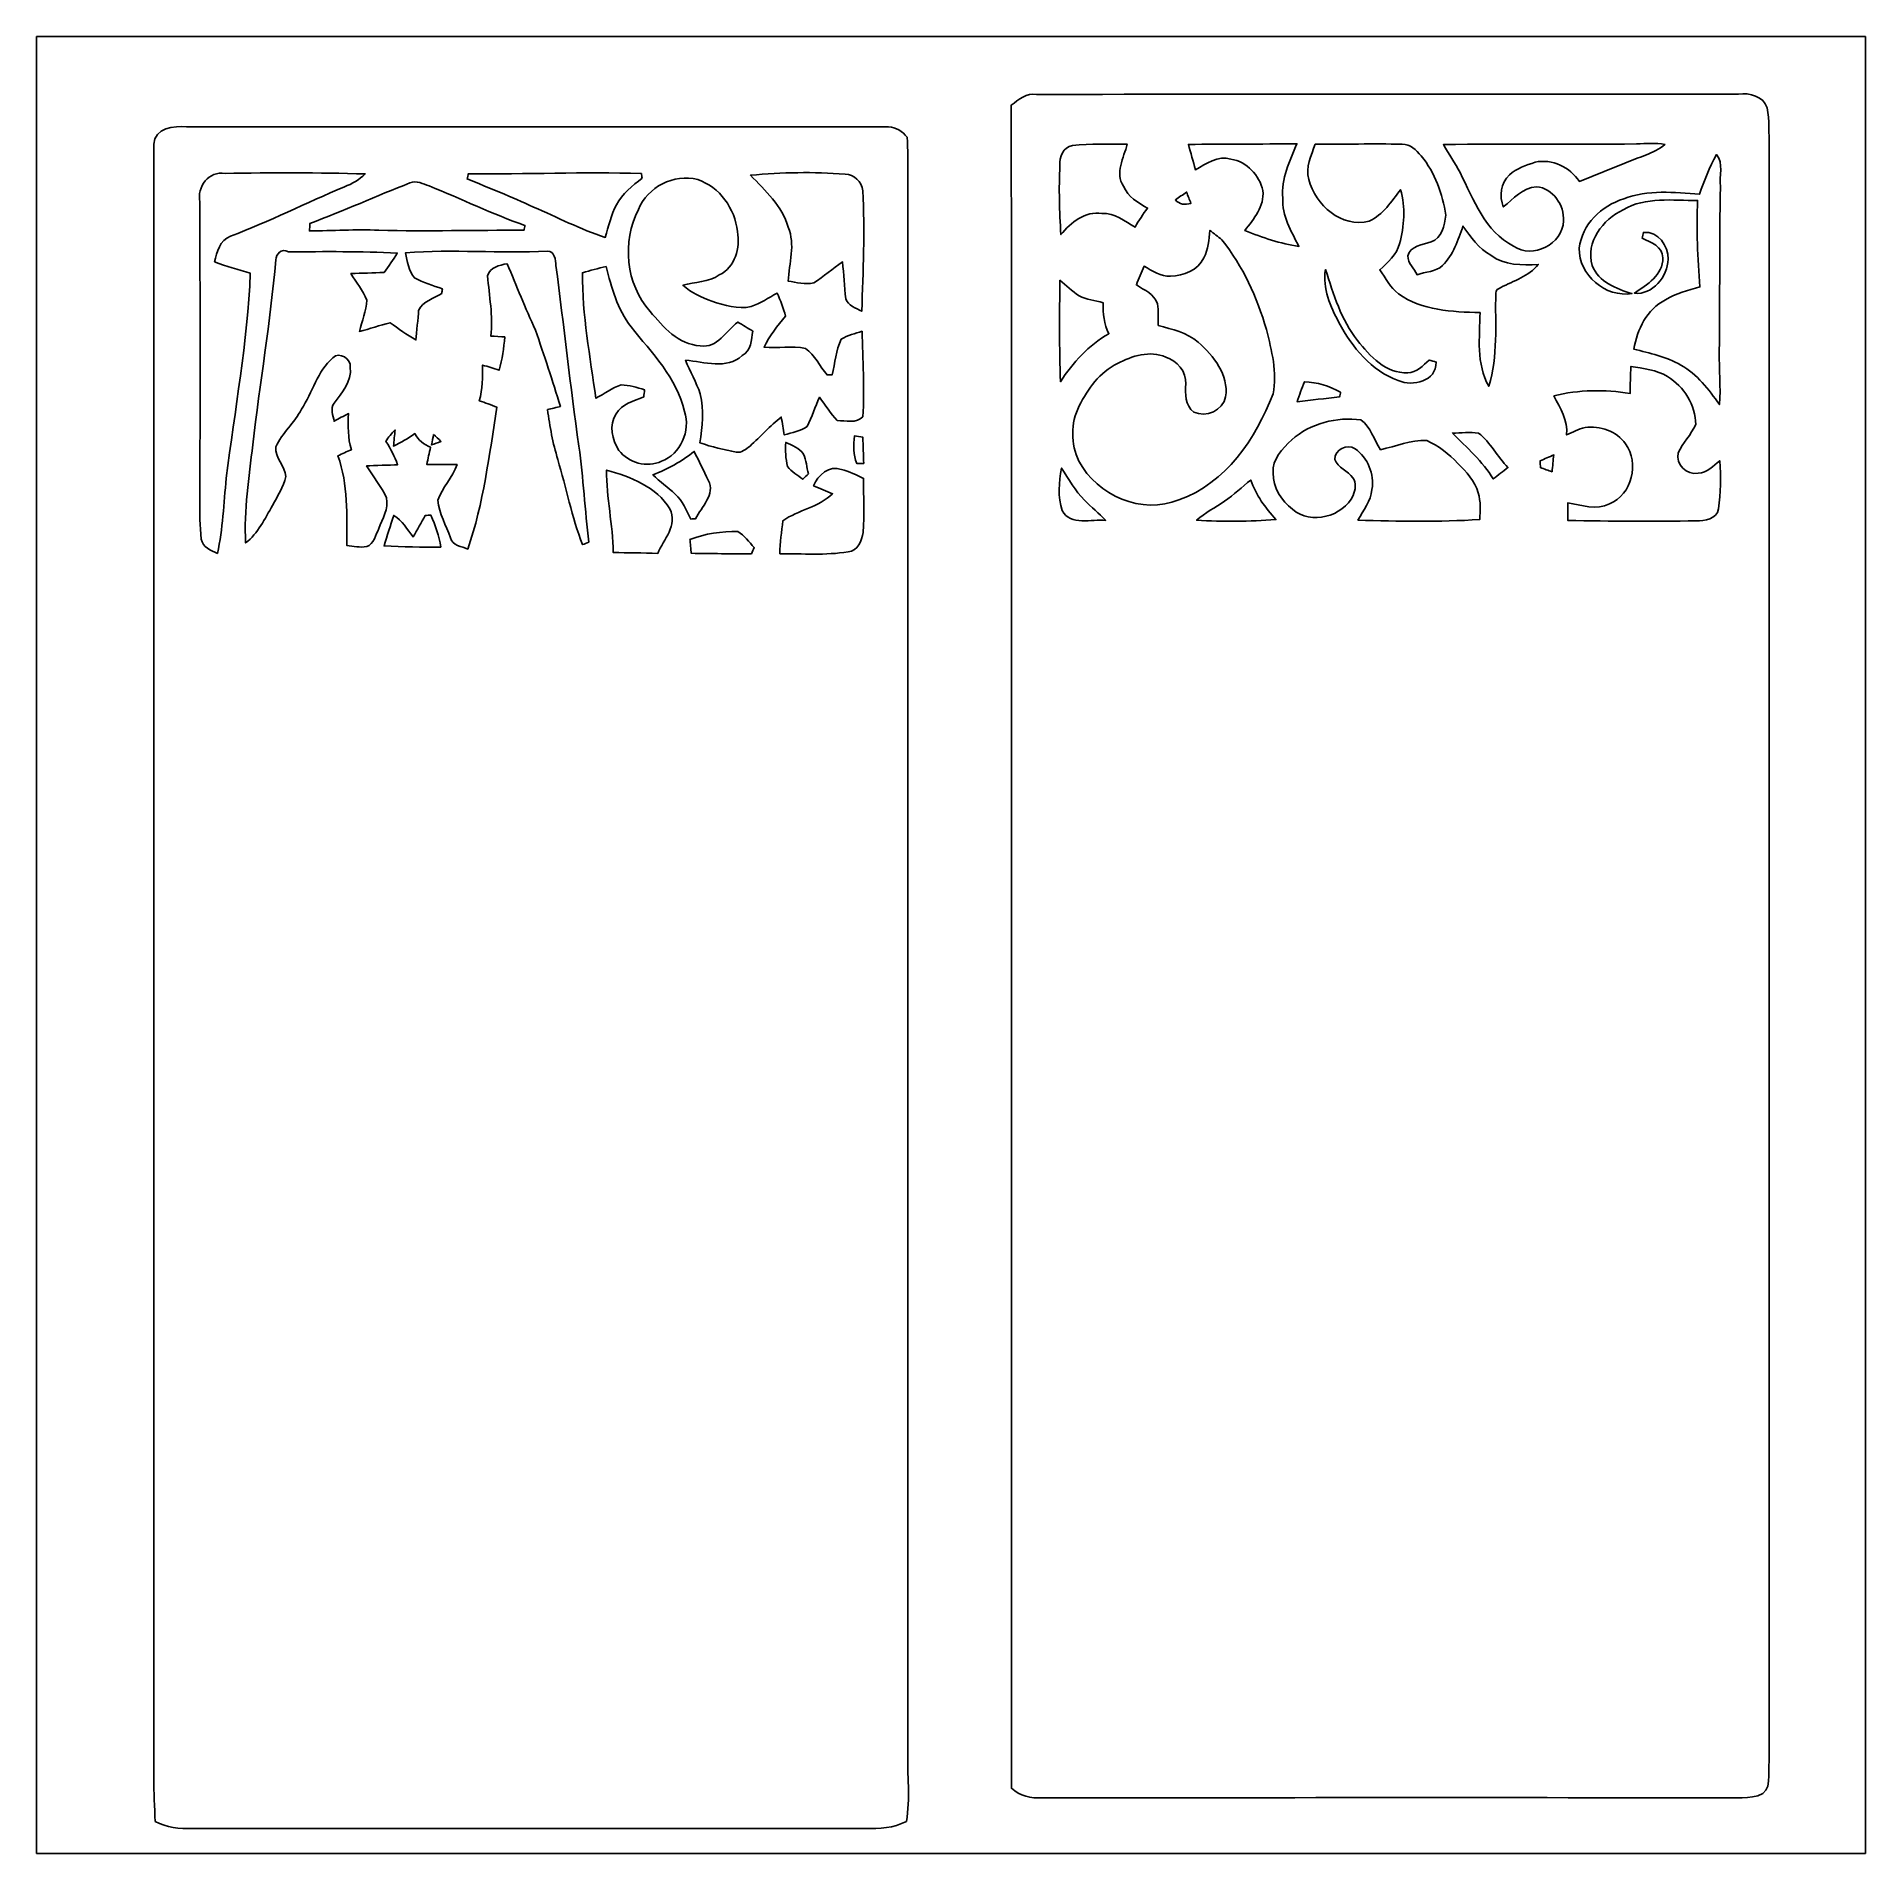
# Model space of a CAD drawing. Header units: centimetres. Extents: x -16.8 to 16.8, y -16.7 to 16.7.
import ezdxf

# ---------------------------------------------------------------- set-up
doc = ezdxf.new("R2010")
doc.units = ezdxf.units.CM
doc.header["$MEASUREMENT"] = 0
doc.layers.add('Layer 1', color=7, linetype='Continuous')

msp = doc.modelspace()

# ---------------------------------------------------------------- linework, layer by layer
at = {"layer": 'Layer 1', "color": 7}
for points, knots in [([(-16.77458, 16.66875), (-16.77458, 16.66875), (16.77458, 16.66875), (16.77458, 16.66875), (16.77458, 16.66875), (16.77458, 16.66875), (16.77458, -16.66875), (16.77458, -16.66875), (16.77458, -16.66875), (16.77458, -16.66875), (-16.77458, -16.66875), (-16.77458, -16.66875), (-16.77458, -16.66875), (-16.77458, -16.66875), (-16.77458, 16.66875), (-16.77458, 16.66875), (-16.77458, 16.66875), (-16.77458, 16.66875), (-16.77458, 16.66875), (-16.77458, 16.66875)], [0, 0, 0, 0, 0.16666667, 0.16666667, 0.16666667, 0.16666667, 0.33333333, 0.33333333, 0.33333333, 0.33333333, 0.5, 0.5, 0.5, 0.5, 0.66666667, 0.66666667, 0.66666667, 0.66666667, 1, 1, 1, 1]), ([(1.1049, 15.41074), (1.11831, 5.11598), (1.11019, -5.17913), (1.10878, -15.47389), (1.10878, -15.47389), (1.26365, -15.6143), (1.46403, -15.66862), (1.67428, -15.64569), (1.67428, -15.64569), (5.79049, -15.64852), (9.90671, -15.64005), (14.02292, -15.64957), (14.02292, -15.64957), (14.2808, -15.63829), (14.54785, -15.67356), (14.80114, -15.61006), (14.80114, -15.61006), (15.08478, -15.5388), (14.96977, -15.18038), (15.0114, -14.97647), (15.0114, -14.97647), (15.00928, -5.09799), (15.01246, 4.78049), (15.00964, 14.65897), (15.00964, 14.65897), (14.99905, 14.89216), (15.01987, 15.13099), (14.97118, 15.361), (14.97118, 15.361), (14.90698, 15.57408), (14.64345, 15.63934), (14.44731, 15.61359), (14.44731, 15.61359), (10.15471, 15.60301), (5.86211, 15.61924), (1.56986, 15.60548), (1.56986, 15.60548), (1.38254, 15.63793), (1.24142, 15.51093), (1.1049, 15.41074), (1.1049, 15.41074), (1.1049, 15.41074), (1.1049, 15.41074), (1.1049, 15.41074)], [0, 0, 0, 0, 0.08333333, 0.08333333, 0.08333333, 0.08333333, 0.16666667, 0.16666667, 0.16666667, 0.16666667, 0.25, 0.25, 0.25, 0.25, 0.33333333, 0.33333333, 0.33333333, 0.33333333, 0.41666667, 0.41666667, 0.41666667, 0.41666667, 0.5, 0.5, 0.5, 0.5, 0.58333333, 0.58333333, 0.58333333, 0.58333333, 0.66666667, 0.66666667, 0.66666667, 0.66666667, 0.75, 0.75, 0.75, 0.75, 0.83333333, 0.83333333, 0.83333333, 0.83333333, 1, 1, 1, 1]), ([(-14.62193, 14.69531), (-14.6244, 4.69935), (-14.62088, -5.29696), (-14.6237, -15.29292), (-14.6237, -15.29292), (-14.62193, -15.55538), (-14.61241, -15.81856), (-14.5983, -16.08173), (-14.5983, -16.08173), (-14.38593, -16.18474), (-14.15415, -16.2246), (-13.91779, -16.2119), (-13.91779, -16.2119), (-9.80158, -16.20838), (-5.68537, -16.21084), (-1.5688, -16.21049), (-1.5688, -16.21049), (-1.31198, -16.22037), (-1.05163, -16.20202), (-0.8188, -16.08208), (-0.8188, -16.08208), (-0.74401, -15.65804), (-0.80539, -15.22589), (-0.7934, -14.79903), (-0.7934, -14.79903), (-0.7941, -5.3915), (-0.7941, 4.01567), (-0.7934, 13.42319), (-0.7934, 13.42319), (-0.79693, 13.89027), (-0.77505, 14.35806), (-0.80539, 14.82443), (-0.80539, 14.82443), (-0.88653, 14.92603), (-1.01036, 15.01069), (-1.14406, 15.0114), (-1.14406, 15.0114), (-5.43736, 15.01034), (-9.73067, 15.01034), (-14.02398, 15.0114), (-14.02398, 15.0114), (-14.24129, 15.04033), (-14.62193, 14.98812), (-14.62193, 14.69531)], [0, 0, 0, 0, 0.08333333, 0.08333333, 0.08333333, 0.08333333, 0.16666667, 0.16666667, 0.16666667, 0.16666667, 0.25, 0.25, 0.25, 0.25, 0.33333333, 0.33333333, 0.33333333, 0.33333333, 0.41666667, 0.41666667, 0.41666667, 0.41666667, 0.5, 0.5, 0.5, 0.5, 0.58333333, 0.58333333, 0.58333333, 0.58333333, 0.66666667, 0.66666667, 0.66666667, 0.66666667, 0.75, 0.75, 0.75, 0.75, 0.83333333, 0.83333333, 0.83333333, 0.83333333, 1, 1, 1, 1]), ([(2.22673, 14.67097), (2.56081, 14.70977), (2.89842, 14.69355), (3.23462, 14.69249), (3.23462, 14.69249), (3.16936, 14.44696), (3.00143, 14.16191), (3.16442, 13.92379), (3.16442, 13.92379), (3.24908, 13.72764), (3.42829, 13.61722), (3.6068, 13.52268), (3.6068, 13.52268), (3.52496, 13.40944), (3.44311, 13.29619), (3.37926, 13.17166), (3.37926, 13.17166), (3.18594, 13.27785), (3.00426, 13.43836), (2.76825, 13.42214), (2.76825, 13.42214), (2.45851, 13.47364), (2.20133, 13.25386), (2.01542, 13.03479), (2.01542, 13.03479), (1.99072, 13.45777), (1.97485, 13.88181), (1.99849, 14.30514), (1.99849, 14.30514), (1.98085, 14.45472), (2.06375, 14.64522), (2.22673, 14.67097)], [0, 0, 0, 0, 0.11111111, 0.11111111, 0.11111111, 0.11111111, 0.22222222, 0.22222222, 0.22222222, 0.22222222, 0.33333333, 0.33333333, 0.33333333, 0.33333333, 0.44444444, 0.44444444, 0.44444444, 0.44444444, 0.55555556, 0.55555556, 0.55555556, 0.55555556, 0.66666667, 0.66666667, 0.66666667, 0.66666667, 0.77777778, 0.77777778, 0.77777778, 0.77777778, 1, 1, 1, 1]), ([(4.35398, 14.69072), (5.01756, 14.69249), (5.68113, 14.69425), (6.34506, 14.70272), (6.34506, 14.70272), (6.21065, 14.38592), (6.05402, 14.06031), (6.08718, 13.70577), (6.08718, 13.70577), (6.06989, 13.38086), (6.23993, 13.09617), (6.38281, 12.81889), (6.38281, 12.81889), (6.04132, 12.87145), (5.71077, 12.97728), (5.39256, 13.10993), (5.39256, 13.10993), (5.55343, 13.32547), (5.75134, 13.55302), (5.72241, 13.84124), (5.72241, 13.84124), (5.65397, 14.12099), (5.43454, 14.37711), (5.13609, 14.41803), (5.13609, 14.41803), (4.89338, 14.49141), (4.68277, 14.33654), (4.48416, 14.22506), (4.48416, 14.22506), (4.44288, 14.38099), (4.39879, 14.53586), (4.35398, 14.69072)], [0, 0, 0, 0, 0.11111111, 0.11111111, 0.11111111, 0.11111111, 0.22222222, 0.22222222, 0.22222222, 0.22222222, 0.33333333, 0.33333333, 0.33333333, 0.33333333, 0.44444444, 0.44444444, 0.44444444, 0.44444444, 0.55555556, 0.55555556, 0.55555556, 0.55555556, 0.66666667, 0.66666667, 0.66666667, 0.66666667, 0.77777778, 0.77777778, 0.77777778, 0.77777778, 1, 1, 1, 1]), ([(6.68055, 14.69178), (7.21184, 14.68967), (7.74347, 14.7066), (8.27476, 14.6939), (8.27476, 14.6939), (8.42363, 14.69954), (8.53193, 14.58136), (8.62471, 14.48082), (8.62471, 14.48082), (8.87906, 14.17179), (9.01876, 13.78126), (9.07732, 13.38968), (9.07732, 13.38968), (9.05475, 13.20941), (9.00536, 12.97023), (8.80816, 12.90249), (8.80816, 12.90249), (8.66457, 12.8457), (8.41798, 12.83582), (8.38024, 12.6432), (8.38024, 12.6432), (8.38129, 12.51056), (8.49454, 12.41249), (8.54886, 12.29924), (8.54886, 12.29924), (8.70232, 12.35498), (8.89071, 12.3511), (9.01841, 12.4654), (9.01841, 12.4654), (9.20821, 12.66825), (9.30981, 12.93072), (9.39059, 13.19177), (9.39059, 13.19177), (9.53805, 12.99351), (9.67811, 12.77514), (9.90318, 12.65484), (9.90318, 12.65484), (10.15365, 12.4647), (10.47503, 12.47316), (10.77277, 12.48727), (10.77277, 12.48727), (10.5985, 12.26996), (10.32404, 12.18812), (10.08592, 12.06394), (10.08592, 12.06394), (10.04605, 12.03995), (9.98537, 12.02055), (9.99349, 11.96269), (9.99349, 11.96269), (9.98008, 11.39225), (10.03794, 10.80558), (9.86614, 10.25172), (9.86614, 10.25172), (9.63189, 10.6613), (9.69716, 11.15413), (9.70633, 11.60498), (9.70633, 11.60498), (9.19797, 11.61697), (8.63776, 11.63779), (8.2109, 11.95105), (8.2109, 11.95105), (8.05603, 12.05971), (7.97278, 12.23716), (7.86659, 12.38885), (7.86659, 12.38885), (8.01723, 12.52185), (8.17245, 12.6679), (8.22889, 12.86827), (8.22889, 12.86827), (8.31497, 13.18895), (8.34108, 13.53785), (8.24547, 13.85923), (8.24547, 13.85923), (8.08214, 13.64791), (7.92586, 13.3918), (7.67009, 13.28385), (7.67009, 13.28385), (7.17197, 13.15402), (6.67561, 13.57524), (6.56661, 14.04655), (6.56661, 14.04655), (6.49287, 14.27233), (6.61176, 14.48329), (6.68055, 14.69178)], [0, 0, 0, 0, 0.04545455, 0.04545455, 0.04545455, 0.04545455, 0.09090909, 0.09090909, 0.09090909, 0.09090909, 0.13636364, 0.13636364, 0.13636364, 0.13636364, 0.18181818, 0.18181818, 0.18181818, 0.18181818, 0.22727273, 0.22727273, 0.22727273, 0.22727273, 0.27272727, 0.27272727, 0.27272727, 0.27272727, 0.31818182, 0.31818182, 0.31818182, 0.31818182, 0.36363636, 0.36363636, 0.36363636, 0.36363636, 0.40909091, 0.40909091, 0.40909091, 0.40909091, 0.45454545, 0.45454545, 0.45454545, 0.45454545, 0.5, 0.5, 0.5, 0.5, 0.54545455, 0.54545455, 0.54545455, 0.54545455, 0.59090909, 0.59090909, 0.59090909, 0.59090909, 0.63636364, 0.63636364, 0.63636364, 0.63636364, 0.68181818, 0.68181818, 0.68181818, 0.68181818, 0.72727273, 0.72727273, 0.72727273, 0.72727273, 0.77272727, 0.77272727, 0.77272727, 0.77272727, 0.81818182, 0.81818182, 0.81818182, 0.81818182, 0.86363636, 0.86363636, 0.86363636, 0.86363636, 0.90909091, 0.90909091, 0.90909091, 0.90909091, 1, 1, 1, 1]), ([(12.57653, 14.7006), (12.74939, 14.69954), (12.92613, 14.72777), (13.09723, 14.68931), (13.09723, 14.68931), (12.99527, 14.59759), (12.86651, 14.54397), (12.74127, 14.49352), (12.74127, 14.49352), (12.33382, 14.34077), (11.9313, 14.17567), (11.52842, 14.01163), (11.52842, 14.01163), (11.35168, 14.27057), (11.02924, 14.43214), (10.71492, 14.36441), (10.71492, 14.36441), (10.55017, 14.30584), (10.37766, 14.24764), (10.2429, 14.13263), (10.2429, 14.13263), (10.08768, 13.97847), (10.05522, 13.7414), (10.13142, 13.54243), (10.13142, 13.54243), (10.31593, 13.68707), (10.48879, 13.89874), (10.74244, 13.91073), (10.74244, 13.91073), (11.04053, 13.89415), (11.25926, 13.56748), (11.23456, 13.28526), (11.23456, 13.28526), (11.22751, 12.85981), (10.66624, 12.5797), (10.31981, 12.82312), (10.31981, 12.82312), (9.7917, 13.09335), (9.58885, 13.67649), (9.33767, 14.1732), (9.33767, 14.1732), (9.24489, 14.34924), (9.13306, 14.51434), (9.03393, 14.68649), (9.03393, 14.68649), (10.21468, 14.70695), (11.39578, 14.67802), (12.57653, 14.7006)], [0, 0, 0, 0, 0.07692308, 0.07692308, 0.07692308, 0.07692308, 0.15384615, 0.15384615, 0.15384615, 0.15384615, 0.23076923, 0.23076923, 0.23076923, 0.23076923, 0.30769231, 0.30769231, 0.30769231, 0.30769231, 0.38461538, 0.38461538, 0.38461538, 0.38461538, 0.46153846, 0.46153846, 0.46153846, 0.46153846, 0.53846154, 0.53846154, 0.53846154, 0.53846154, 0.61538462, 0.61538462, 0.61538462, 0.61538462, 0.69230769, 0.69230769, 0.69230769, 0.69230769, 0.76923077, 0.76923077, 0.76923077, 0.76923077, 0.84615385, 0.84615385, 0.84615385, 0.84615385, 1, 1, 1, 1]), ([(14.04161, 14.5034), (14.1799, 14.34183), (14.08677, 14.10617), (14.11534, 13.91779), (14.11534, 13.91779), (14.09488, 12.90637), (14.10617, 11.89496), (14.09418, 10.88319), (14.09418, 10.88319), (14.08642, 10.56146), (14.12663, 10.23832), (14.09559, 9.91729), (14.09559, 9.91729), (13.89944, 10.19422), (13.69131, 10.47432), (13.38756, 10.64048), (13.38756, 10.64048), (13.12263, 10.795), (12.81853, 10.85956), (12.52432, 10.93435), (12.52432, 10.93435), (12.58887, 11.29277), (12.76456, 11.66848), (13.10499, 11.83711), (13.10499, 11.83711), (13.29584, 11.96234), (13.52127, 12.00997), (13.73752, 12.07417), (13.73752, 12.07417), (13.70012, 12.60228), (13.67014, 13.1318), (13.69624, 13.66132), (13.69624, 13.66132), (13.24046, 13.6592), (12.74198, 13.73364), (12.32994, 13.49128), (12.32994, 13.49128), (11.96269, 13.31277), (11.63214, 12.90108), (11.76302, 12.46964), (11.76302, 12.46964), (11.87485, 12.16378), (12.2107, 12.04066), (12.49433, 11.95141), (12.49433, 11.95141), (12.01067, 11.87662), (11.51043, 12.28972), (11.5256, 12.78502), (11.5256, 12.78502), (11.57393, 13.22564), (11.93447, 13.56148), (12.34017, 13.69095), (12.34017, 13.69095), (12.78431, 13.85887), (13.26832, 13.81478), (13.73152, 13.77632), (13.73152, 13.77632), (13.81795, 14.02539), (13.9125, 14.27268), (14.04161, 14.5034)], [0, 0, 0, 0, 0.0625, 0.0625, 0.0625, 0.0625, 0.125, 0.125, 0.125, 0.125, 0.1875, 0.1875, 0.1875, 0.1875, 0.25, 0.25, 0.25, 0.25, 0.3125, 0.3125, 0.3125, 0.3125, 0.375, 0.375, 0.375, 0.375, 0.4375, 0.4375, 0.4375, 0.4375, 0.5, 0.5, 0.5, 0.5, 0.5625, 0.5625, 0.5625, 0.5625, 0.625, 0.625, 0.625, 0.625, 0.6875, 0.6875, 0.6875, 0.6875, 0.75, 0.75, 0.75, 0.75, 0.8125, 0.8125, 0.8125, 0.8125, 0.875, 0.875, 0.875, 0.875, 1, 1, 1, 1]), ([(-13.7795, 13.63627), (-13.83912, 13.90967), (-13.60911, 14.20989), (-13.31736, 14.15803), (-13.31736, 14.15803), (-12.46082, 14.17285), (-11.60321, 14.17355), (-10.74667, 14.14815), (-10.74667, 14.14815), (-10.85391, 14.04056), (-10.98832, 13.96788), (-11.12838, 13.91214), (-11.12838, 13.91214), (-11.82688, 13.61475), (-12.50809, 13.27785), (-13.21611, 13.00374), (-13.21611, 13.00374), (-13.42073, 12.93918), (-13.46129, 12.71552), (-13.50927, 12.53561), (-13.50927, 12.53561), (-13.29655, 12.44882), (-13.07324, 12.39202), (-12.85346, 12.32606), (-12.85346, 12.32606), (-12.90602, 11.06276), (-13.13815, 9.81569), (-13.29655, 8.56333), (-13.29655, 8.56333), (-13.33959, 8.10295), (-13.35969, 7.63693), (-13.45636, 7.18361), (-13.45636, 7.18361), (-13.57313, 7.24288), (-13.73258, 7.29827), (-13.75339, 7.44784), (-13.75339, 7.44784), (-13.78338, 7.68632), (-13.77738, 7.92727), (-13.77985, 8.16681), (-13.77985, 8.16681), (-13.77244, 9.98996), (-13.77562, 11.81312), (-13.7795, 13.63627)], [0, 0, 0, 0, 0.08333333, 0.08333333, 0.08333333, 0.08333333, 0.16666667, 0.16666667, 0.16666667, 0.16666667, 0.25, 0.25, 0.25, 0.25, 0.33333333, 0.33333333, 0.33333333, 0.33333333, 0.41666667, 0.41666667, 0.41666667, 0.41666667, 0.5, 0.5, 0.5, 0.5, 0.58333333, 0.58333333, 0.58333333, 0.58333333, 0.66666667, 0.66666667, 0.66666667, 0.66666667, 0.75, 0.75, 0.75, 0.75, 0.83333333, 0.83333333, 0.83333333, 0.83333333, 1, 1, 1, 1]), ([(-8.85543, 14.15239), (-7.79639, 14.13757), (-6.73735, 14.19154), (-5.67796, 14.15521), (-5.67796, 14.15521), (-5.67549, 14.13439), (-5.67055, 14.09277), (-5.66808, 14.0716), (-5.66808, 14.0716), (-5.84306, 13.93049), (-6.02721, 13.78479), (-6.13692, 13.58371), (-6.13692, 13.58371), (-6.23147, 13.39391), (-6.28791, 13.18824), (-6.34189, 12.98434), (-6.34189, 12.98434), (-6.79697, 13.13145), (-7.22277, 13.35334), (-7.66128, 13.54102), (-7.66128, 13.54102), (-8.06027, 13.72729), (-8.46949, 13.88992), (-8.87589, 14.05749), (-8.87589, 14.05749), (-8.87095, 14.08112), (-8.86037, 14.12875), (-8.85543, 14.15239)], [0, 0, 0, 0, 0.125, 0.125, 0.125, 0.125, 0.25, 0.25, 0.25, 0.25, 0.375, 0.375, 0.375, 0.375, 0.5, 0.5, 0.5, 0.5, 0.625, 0.625, 0.625, 0.625, 0.75, 0.75, 0.75, 0.75, 1, 1, 1, 1]), ([(-5.73511, 13.49481), (-5.56754, 13.90756), (-5.08494, 14.1605), (-4.64679, 14.04514), (-4.64679, 14.04514), (-4.24074, 13.90756), (-3.9624, 13.51104), (-3.91619, 13.09017), (-3.91619, 13.09017), (-3.86292, 12.79207), (-3.96346, 12.43789), (-4.25062, 12.29395), (-4.25062, 12.29395), (-4.44994, 12.16307), (-4.69512, 12.16589), (-4.91913, 12.10663), (-4.91913, 12.10663), (-4.76885, 11.96481), (-4.57553, 11.88544), (-4.38538, 11.81276), (-4.38538, 11.81276), (-4.15713, 11.73797), (-3.90701, 11.66072), (-3.66501, 11.71434), (-3.66501, 11.71434), (-3.49426, 11.76972), (-3.34716, 11.87732), (-3.19052, 11.96164), (-3.19052, 11.96164), (-3.12561, 11.82511), (-3.07375, 11.68224), (-3.03424, 11.53619), (-3.03424, 11.53619), (-3.18558, 11.36191), (-3.32669, 11.17671), (-3.42794, 10.96821), (-3.42794, 10.96821), (-3.175, 10.94105), (-2.91712, 10.99891), (-2.66735, 10.94705), (-2.66735, 10.94705), (-2.50261, 10.81758), (-2.40418, 10.62249), (-2.2733, 10.46127), (-2.2733, 10.46127), (-2.24966, 10.46162), (-2.20169, 10.46198), (-2.1777, 10.46198), (-2.1777, 10.46198), (-2.12549, 10.68035), (-2.11455, 10.91389), (-2.01189, 11.11603), (-2.01189, 11.11603), (-1.89477, 11.18552), (-1.76142, 11.22257), (-1.6316, 11.26208), (-1.6316, 11.26208), (-1.61819, 10.73961), (-1.58538, 10.21327), (-1.61537, 9.69186), (-1.61537, 9.69186), (-1.73355, 9.56592), (-1.9364, 9.62131), (-2.08633, 9.62201), (-2.08633, 9.62201), (-2.20874, 9.75431), (-2.30576, 9.90706), (-2.41476, 10.04993), (-2.41476, 10.04993), (-2.49061, 9.87249), (-2.54917, 9.68728), (-2.63843, 9.51583), (-2.63843, 9.51583), (-2.76084, 9.4294), (-2.91783, 9.40647), (-3.05858, 9.35849), (-3.05858, 9.35849), (-3.07799, 9.46856), (-3.09386, 9.57721), (-3.11362, 9.68657), (-3.11362, 9.68657), (-3.3214, 9.52712), (-3.49179, 9.32744), (-3.68688, 9.15458), (-3.68688, 9.15458), (-3.75955, 9.10061), (-3.84104, 9.02476), (-3.93876, 9.0424), (-3.93876, 9.0424), (-4.16419, 9.0865), (-4.38856, 9.13765), (-4.60446, 9.21561), (-4.60446, 9.21561), (-4.55895, 9.51124), (-4.53249, 9.81604), (-4.59987, 10.11096), (-4.59987, 10.11096), (-4.66831, 10.32651), (-4.78861, 10.52054), (-4.8701, 10.73079), (-4.8701, 10.73079), (-4.52579, 10.69658), (-4.11515, 10.55546), (-3.8294, 10.81476), (-3.8294, 10.81476), (-3.66571, 10.90366), (-3.66007, 11.10297), (-3.63784, 11.26455), (-3.63784, 11.26455), (-3.72921, 11.32029), (-3.82058, 11.37602), (-3.91195, 11.43071), (-3.91195, 11.43071), (-4.12962, 11.27019), (-4.2799, 10.93964), (-4.59916, 10.99679), (-4.59916, 10.99679), (-4.99957, 11.00949), (-5.28144, 11.34075), (-5.5185, 11.62544), (-5.5185, 11.62544), (-5.96512, 12.12815), (-6.04167, 12.90179), (-5.73511, 13.49481)], [0, 0, 0, 0, 0.03125, 0.03125, 0.03125, 0.03125, 0.0625, 0.0625, 0.0625, 0.0625, 0.09375, 0.09375, 0.09375, 0.09375, 0.125, 0.125, 0.125, 0.125, 0.15625, 0.15625, 0.15625, 0.15625, 0.1875, 0.1875, 0.1875, 0.1875, 0.21875, 0.21875, 0.21875, 0.21875, 0.25, 0.25, 0.25, 0.25, 0.28125, 0.28125, 0.28125, 0.28125, 0.3125, 0.3125, 0.3125, 0.3125, 0.34375, 0.34375, 0.34375, 0.34375, 0.375, 0.375, 0.375, 0.375, 0.40625, 0.40625, 0.40625, 0.40625, 0.4375, 0.4375, 0.4375, 0.4375, 0.46875, 0.46875, 0.46875, 0.46875, 0.5, 0.5, 0.5, 0.5, 0.53125, 0.53125, 0.53125, 0.53125, 0.5625, 0.5625, 0.5625, 0.5625, 0.59375, 0.59375, 0.59375, 0.59375, 0.625, 0.625, 0.625, 0.625, 0.65625, 0.65625, 0.65625, 0.65625, 0.6875, 0.6875, 0.6875, 0.6875, 0.71875, 0.71875, 0.71875, 0.71875, 0.75, 0.75, 0.75, 0.75, 0.78125, 0.78125, 0.78125, 0.78125, 0.8125, 0.8125, 0.8125, 0.8125, 0.84375, 0.84375, 0.84375, 0.84375, 0.875, 0.875, 0.875, 0.875, 0.90625, 0.90625, 0.90625, 0.90625, 0.9375, 0.9375, 0.9375, 0.9375, 1, 1, 1, 1]), ([(-3.67912, 14.12487), (-3.10303, 14.1792), (-2.5206, 14.18802), (-1.94345, 14.14533), (-1.94345, 14.14533), (-1.77835, 14.13369), (-1.63654, 14.01022), (-1.6189, 13.84018), (-1.6189, 13.84018), (-1.57692, 13.10428), (-1.61078, 12.36627), (-1.63654, 11.63002), (-1.63654, 11.63002), (-1.74449, 11.68506), (-1.89054, 11.72951), (-1.92828, 11.85933), (-1.92828, 11.85933), (-1.9625, 12.08299), (-1.96533, 12.30983), (-1.99037, 12.53419), (-1.99037, 12.53419), (-2.17135, 12.41354), (-2.33257, 12.26397), (-2.51919, 12.15214), (-2.51919, 12.15214), (-2.67406, 12.10945), (-2.83386, 12.15919), (-2.98873, 12.18106), (-2.98873, 12.18106), (-2.9658, 12.51126), (-2.85327, 12.85134), (-2.98626, 13.17378), (-2.98626, 13.17378), (-3.09809, 13.56431), (-3.40783, 13.84229), (-3.67912, 14.12487)], [0, 0, 0, 0, 0.1, 0.1, 0.1, 0.1, 0.2, 0.2, 0.2, 0.2, 0.3, 0.3, 0.3, 0.3, 0.4, 0.4, 0.4, 0.4, 0.5, 0.5, 0.5, 0.5, 0.6, 0.6, 0.6, 0.6, 0.7, 0.7, 0.7, 0.7, 0.8, 0.8, 0.8, 0.8, 1, 1, 1, 1]), ([(-9.92505, 13.98235), (-9.80546, 14.03738), (-9.6841, 13.96365), (-9.57086, 13.92767), (-9.57086, 13.92767), (-8.98313, 13.69236), (-8.41375, 13.41085), (-7.81509, 13.20271), (-7.81509, 13.20271), (-7.81897, 13.18119), (-7.82673, 13.13815), (-7.83061, 13.11663), (-7.83061, 13.11663), (-8.7189, 13.11557), (-9.60755, 13.0937), (-10.49584, 13.11381), (-10.49584, 13.11381), (-10.91988, 13.13744), (-11.34392, 13.10322), (-11.76831, 13.10393), (-11.76831, 13.10393), (-11.76549, 13.14909), (-11.76267, 13.19424), (-11.75949, 13.2394), (-11.75949, 13.2394), (-11.14143, 13.46976), (-10.541, 13.74599), (-9.92505, 13.98235)], [0, 0, 0, 0, 0.125, 0.125, 0.125, 0.125, 0.25, 0.25, 0.25, 0.25, 0.375, 0.375, 0.375, 0.375, 0.5, 0.5, 0.5, 0.5, 0.625, 0.625, 0.625, 0.625, 0.75, 0.75, 0.75, 0.75, 1, 1, 1, 1]), ([(4.11621, 13.67437), (4.1843, 13.72094), (4.25274, 13.76715), (4.32082, 13.81407), (4.32082, 13.81407), (4.34763, 13.74528), (4.37444, 13.67649), (4.40126, 13.60734), (4.40126, 13.60734), (4.29648, 13.57207), (4.191, 13.58865), (4.11621, 13.67437)], [0, 0, 0, 0, 0.25, 0.25, 0.25, 0.25, 0.5, 0.5, 0.5, 0.5, 1, 1, 1, 1]), ([(4.75051, 13.11063), (4.82424, 13.05631), (4.89691, 12.99986), (4.96852, 12.9413), (4.96852, 12.9413), (5.35587, 12.45799), (5.61234, 11.88297), (5.78697, 11.29206), (5.78697, 11.29206), (5.88186, 10.9093), (5.98946, 10.50396), (5.90762, 10.11026), (5.90762, 10.11026), (5.59117, 9.29252), (5.04366, 8.46878), (4.17901, 8.16963), (4.17901, 8.16963), (3.50344, 7.8867), (2.68252, 8.2483), (2.34738, 8.87624), (2.34738, 8.87624), (2.19498, 9.19162), (2.19216, 9.57827), (2.35197, 9.89118), (2.35197, 9.89118), (2.51107, 10.20339), (2.72803, 10.51384), (3.05329, 10.66871), (3.05329, 10.66871), (3.32034, 10.80911), (3.64878, 10.91636), (3.93982, 10.78724), (3.93982, 10.78724), (4.14831, 10.72162), (4.32012, 10.5216), (4.30847, 10.29617), (4.30847, 10.29617), (4.29648, 10.12014), (4.29119, 9.89471), (4.45382, 9.77935), (4.45382, 9.77935), (4.68242, 9.67317), (4.98792, 9.80757), (5.03837, 10.05946), (5.03837, 10.05946), (5.09693, 10.46445), (4.81647, 10.80841), (4.53496, 11.06135), (4.53496, 11.06135), (4.32823, 11.23809), (4.05659, 11.29736), (3.80153, 11.36756), (3.80153, 11.36756), (3.80118, 11.50056), (3.80894, 11.63496), (3.78742, 11.76655), (3.78742, 11.76655), (3.73027, 11.94611), (3.54436, 12.01702), (3.40078, 12.11051), (3.40078, 12.11051), (3.44452, 12.22657), (3.49285, 12.34052), (3.54083, 12.45482), (3.54083, 12.45482), (3.69429, 12.3758), (3.84634, 12.2622), (4.02766, 12.27032), (4.02766, 12.27032), (4.26544, 12.28055), (4.5339, 12.37791), (4.63797, 12.61075), (4.63797, 12.61075), (4.72122, 12.76385), (4.73075, 12.9413), (4.75051, 13.11063)], [0, 0, 0, 0, 0.05, 0.05, 0.05, 0.05, 0.1, 0.1, 0.1, 0.1, 0.15, 0.15, 0.15, 0.15, 0.2, 0.2, 0.2, 0.2, 0.25, 0.25, 0.25, 0.25, 0.3, 0.3, 0.3, 0.3, 0.35, 0.35, 0.35, 0.35, 0.4, 0.4, 0.4, 0.4, 0.45, 0.45, 0.45, 0.45, 0.5, 0.5, 0.5, 0.5, 0.55, 0.55, 0.55, 0.55, 0.6, 0.6, 0.6, 0.6, 0.65, 0.65, 0.65, 0.65, 0.7, 0.7, 0.7, 0.7, 0.75, 0.75, 0.75, 0.75, 0.8, 0.8, 0.8, 0.8, 0.85, 0.85, 0.85, 0.85, 0.9, 0.9, 0.9, 0.9, 1, 1, 1, 1]), ([(12.70282, 13.07641), (12.98257, 13.10287), (13.15191, 12.827), (13.15614, 12.58323), (13.15614, 12.58323), (13.14309, 12.26855), (12.87286, 11.9193), (12.53561, 11.96058), (12.53561, 11.96058), (12.76985, 12.1158), (13.06266, 12.29113), (13.05948, 12.60898), (13.05948, 12.60898), (13.05489, 12.81747), (12.84076, 12.89579), (12.68095, 12.96741), (12.68095, 12.96741), (12.68659, 12.99457), (12.69753, 13.04925), (12.70282, 13.07641)], [0, 0, 0, 0, 0.16666667, 0.16666667, 0.16666667, 0.16666667, 0.33333333, 0.33333333, 0.33333333, 0.33333333, 0.5, 0.5, 0.5, 0.5, 0.66666667, 0.66666667, 0.66666667, 0.66666667, 1, 1, 1, 1]), ([(-10.00407, 12.70176), (-9.13941, 12.77232), (-8.27052, 12.68307), (-7.40445, 12.73175), (-7.40445, 12.73175), (-7.27357, 12.7441), (-7.25099, 12.55607), (-7.24782, 12.47069), (-7.24782, 12.47069), (-7.10248, 11.36544), (-6.98218, 10.25701), (-6.8259, 9.15317), (-6.8259, 9.15317), (-6.74546, 8.56827), (-6.7116, 7.97877), (-6.64563, 7.39211), (-6.64563, 7.39211), (-6.68373, 7.37694), (-6.72147, 7.36141), (-6.75922, 7.34624), (-6.75922, 7.34624), (-6.95854, 7.85248), (-7.05803, 8.39047), (-7.2136, 8.91046), (-7.2136, 8.91046), (-7.30321, 9.20856), (-7.36283, 9.51442), (-7.40022, 9.8231), (-7.40022, 9.8231), (-7.34131, 9.83756), (-7.22418, 9.86684), (-7.16527, 9.88166), (-7.16527, 9.88166), (-7.30638, 10.35262), (-7.46584, 10.81864), (-7.62282, 11.2843), (-7.62282, 11.2843), (-7.81226, 11.68294), (-7.96713, 12.09569), (-8.14211, 12.50033), (-8.14211, 12.50033), (-8.27723, 12.47422), (-8.46279, 12.43859), (-8.49983, 12.27878), (-8.49983, 12.27878), (-8.47302, 11.91084), (-8.39823, 11.54148), (-8.43986, 11.17141), (-8.43986, 11.17141), (-8.37636, 11.16824), (-8.24865, 11.16224), (-8.1848, 11.15907), (-8.1848, 11.15907), (-8.20349, 10.95269), (-8.22748, 10.74632), (-8.28887, 10.54735), (-8.28887, 10.54735), (-8.39117, 10.57734), (-8.49207, 10.61014), (-8.59367, 10.64189), (-8.59367, 10.64189), (-8.59331, 10.42247), (-8.5919, 10.19916), (-8.65399, 9.98643), (-8.65399, 9.98643), (-8.54463, 9.95116), (-8.43668, 9.91164), (-8.33085, 9.86684), (-8.33085, 9.86684), (-8.46984, 8.99372), (-8.57497, 8.10472), (-8.86389, 7.26546), (-8.86389, 7.26546), (-8.97855, 7.31379), (-9.14224, 7.32861), (-9.17963, 7.47042), (-9.17963, 7.47042), (-9.25618, 7.69796), (-9.39729, 7.91457), (-9.41141, 8.1594), (-9.41141, 8.1594), (-9.33732, 8.39823), (-9.14047, 8.57814), (-9.05933, 8.81592), (-9.05933, 8.81592), (-9.24525, 8.81556), (-9.43116, 8.81239), (-9.61708, 8.81839), (-9.61708, 8.81839), (-9.59414, 8.92281), (-9.57016, 9.02758), (-9.54758, 9.13165), (-9.54758, 9.13165), (-9.66541, 9.1881), (-9.77794, 9.26253), (-9.83721, 9.38318), (-9.83721, 9.38318), (-9.96068, 9.29675), (-10.09086, 9.21949), (-10.22703, 9.15423), (-10.22703, 9.15423), (-10.21821, 9.25407), (-10.20763, 9.35249), (-10.19704, 9.45197), (-10.19704, 9.45197), (-10.25772, 9.38495), (-10.32616, 9.32109), (-10.36532, 9.23854), (-10.36532, 9.23854), (-10.28136, 9.10308), (-10.20022, 8.96479), (-10.15153, 8.81204), (-10.15153, 8.81204), (-10.2937, 8.80674), (-10.57804, 8.79651), (-10.72021, 8.79157), (-10.72021, 8.79157), (-10.60097, 8.59472), (-10.45351, 8.41375), (-10.35509, 8.20526), (-10.35509, 8.20526), (-10.31311, 8.00488), (-10.43199, 7.82355), (-10.49514, 7.64081), (-10.49514, 7.64081), (-10.55864, 7.52863), (-10.5791, 7.35542), (-10.71915, 7.3092), (-10.71915, 7.3092), (-10.84016, 7.29121), (-10.96257, 7.31485), (-11.08287, 7.32861), (-11.08287, 7.32861), (-11.08781, 7.88106), (-11.05359, 8.44903), (-11.24797, 8.97643), (-11.24797, 8.97643), (-11.16612, 9.01524), (-11.08322, 9.05192), (-10.99996, 9.08826), (-10.99996, 9.08826), (-11.06593, 9.30204), (-11.06311, 9.52853), (-11.05218, 9.74972), (-11.05218, 9.74972), (-11.14249, 9.70774), (-11.22856, 9.658), (-11.3157, 9.61002), (-11.3157, 9.61002), (-11.33369, 9.71832), (-11.39225, 9.84285), (-11.31676, 9.94234), (-11.31676, 9.94234), (-11.17459, 10.13883), (-10.99044, 10.3378), (-11.02043, 10.60168), (-11.02043, 10.60168), (-11.00667, 10.75655), (-11.21269, 10.89413), (-11.34039, 10.77595), (-11.34039, 10.77595), (-11.62191, 10.52689), (-11.71681, 10.13883), (-11.91507, 9.83015), (-11.91507, 9.83015), (-12.04207, 9.58074), (-12.27102, 9.39659), (-12.38532, 9.14118), (-12.38532, 9.14118), (-12.40966, 8.94186), (-12.21423, 8.78699), (-12.19976, 8.59508), (-12.19976, 8.59508), (-12.24351, 8.40458), (-12.35781, 8.23912), (-12.44388, 8.06521), (-12.44388, 8.06521), (-12.58852, 7.8232), (-12.71058, 7.55227), (-12.94059, 7.37694), (-12.94059, 7.37694), (-12.97129, 7.98019), (-12.87357, 8.58026), (-12.81007, 9.17822), (-12.81007, 9.17822), (-12.67742, 10.31064), (-12.48516, 11.436), (-12.38709, 12.57229), (-12.38709, 12.57229), (-12.3758, 12.67601), (-12.29043, 12.79525), (-12.15461, 12.71693), (-12.15461, 12.71693), (-11.48962, 12.72469), (-10.82393, 12.72928), (-10.15965, 12.69577), (-10.15965, 12.69577), (-10.23126, 12.57194), (-10.31628, 12.45623), (-10.39848, 12.33911), (-10.39848, 12.33911), (-10.60203, 12.33311), (-10.80523, 12.32747), (-11.00843, 12.32006), (-11.00843, 12.32006), (-10.91142, 12.15813), (-10.78971, 12.00891), (-10.71774, 11.83322), (-10.71774, 11.83322), (-10.72691, 11.63567), (-10.80841, 11.44905), (-10.85144, 11.25784), (-10.85144, 11.25784), (-10.66236, 11.30371), (-10.47891, 11.36897), (-10.29088, 11.41871), (-10.29088, 11.41871), (-10.13601, 11.30864), (-9.98396, 11.19188), (-9.81463, 11.10368), (-9.81463, 11.10368), (-9.80228, 11.23879), (-9.77794, 11.50867), (-9.76595, 11.64378), (-9.76595, 11.64378), (-9.69116, 11.81453), (-9.48267, 11.86145), (-9.3405, 11.95705), (-9.3405, 11.95705), (-9.33768, 11.97822), (-9.33203, 12.0209), (-9.32921, 12.04207), (-9.32921, 12.04207), (-9.50348, 12.10063), (-9.68234, 12.15249), (-9.84391, 12.24104), (-9.84391, 12.24104), (-9.95327, 12.36768), (-9.96985, 12.54442), (-10.00407, 12.70176), (-10.00407, 12.70176), (-10.00407, 12.70176), (-10.00407, 12.70176), (-10.00407, 12.70176)], [0, 0, 0, 0, 0.01612903, 0.01612903, 0.01612903, 0.01612903, 0.03225806, 0.03225806, 0.03225806, 0.03225806, 0.0483871, 0.0483871, 0.0483871, 0.0483871, 0.06451613, 0.06451613, 0.06451613, 0.06451613, 0.08064516, 0.08064516, 0.08064516, 0.08064516, 0.09677419, 0.09677419, 0.09677419, 0.09677419, 0.11290323, 0.11290323, 0.11290323, 0.11290323, 0.12903226, 0.12903226, 0.12903226, 0.12903226, 0.14516129, 0.14516129, 0.14516129, 0.14516129, 0.16129032, 0.16129032, 0.16129032, 0.16129032, 0.17741935, 0.17741935, 0.17741935, 0.17741935, 0.19354839, 0.19354839, 0.19354839, 0.19354839, 0.20967742, 0.20967742, 0.20967742, 0.20967742, 0.22580645, 0.22580645, 0.22580645, 0.22580645, 0.24193548, 0.24193548, 0.24193548, 0.24193548, 0.25806452, 0.25806452, 0.25806452, 0.25806452, 0.27419355, 0.27419355, 0.27419355, 0.27419355, 0.29032258, 0.29032258, 0.29032258, 0.29032258, 0.30645161, 0.30645161, 0.30645161, 0.30645161, 0.32258065, 0.32258065, 0.32258065, 0.32258065, 0.33870968, 0.33870968, 0.33870968, 0.33870968, 0.35483871, 0.35483871, 0.35483871, 0.35483871, 0.37096774, 0.37096774, 0.37096774, 0.37096774, 0.38709677, 0.38709677, 0.38709677, 0.38709677, 0.40322581, 0.40322581, 0.40322581, 0.40322581, 0.41935484, 0.41935484, 0.41935484, 0.41935484, 0.43548387, 0.43548387, 0.43548387, 0.43548387, 0.4516129, 0.4516129, 0.4516129, 0.4516129, 0.46774194, 0.46774194, 0.46774194, 0.46774194, 0.48387097, 0.48387097, 0.48387097, 0.48387097, 0.5, 0.5, 0.5, 0.5, 0.51612903, 0.51612903, 0.51612903, 0.51612903, 0.53225806, 0.53225806, 0.53225806, 0.53225806, 0.5483871, 0.5483871, 0.5483871, 0.5483871, 0.56451613, 0.56451613, 0.56451613, 0.56451613, 0.58064516, 0.58064516, 0.58064516, 0.58064516, 0.59677419, 0.59677419, 0.59677419, 0.59677419, 0.61290323, 0.61290323, 0.61290323, 0.61290323, 0.62903226, 0.62903226, 0.62903226, 0.62903226, 0.64516129, 0.64516129, 0.64516129, 0.64516129, 0.66129032, 0.66129032, 0.66129032, 0.66129032, 0.67741935, 0.67741935, 0.67741935, 0.67741935, 0.69354839, 0.69354839, 0.69354839, 0.69354839, 0.70967742, 0.70967742, 0.70967742, 0.70967742, 0.72580645, 0.72580645, 0.72580645, 0.72580645, 0.74193548, 0.74193548, 0.74193548, 0.74193548, 0.75806452, 0.75806452, 0.75806452, 0.75806452, 0.77419355, 0.77419355, 0.77419355, 0.77419355, 0.79032258, 0.79032258, 0.79032258, 0.79032258, 0.80645161, 0.80645161, 0.80645161, 0.80645161, 0.82258065, 0.82258065, 0.82258065, 0.82258065, 0.83870968, 0.83870968, 0.83870968, 0.83870968, 0.85483871, 0.85483871, 0.85483871, 0.85483871, 0.87096774, 0.87096774, 0.87096774, 0.87096774, 0.88709677, 0.88709677, 0.88709677, 0.88709677, 0.90322581, 0.90322581, 0.90322581, 0.90322581, 0.91935484, 0.91935484, 0.91935484, 0.91935484, 0.93548387, 0.93548387, 0.93548387, 0.93548387, 0.9516129, 0.9516129, 0.9516129, 0.9516129, 0.96774194, 0.96774194, 0.96774194, 0.96774194, 1, 1, 1, 1]), ([(-6.76028, 12.33452), (-6.61705, 12.37615), (-6.47347, 12.41566), (-6.32778, 12.44917), (-6.32778, 12.44917), (-6.22759, 12.06359), (-6.1214, 11.66424), (-5.86881, 11.34569), (-5.86881, 11.34569), (-5.4931, 10.86485), (-5.02461, 10.408), (-4.88774, 9.78958), (-4.88774, 9.78958), (-4.77414, 9.43786), (-4.95688, 9.00289), (-5.31178, 8.87659), (-5.31178, 8.87659), (-5.57777, 8.74995), (-5.91608, 8.84943), (-6.09318, 9.07556), (-6.09318, 9.07556), (-6.217, 9.26818), (-6.28191, 9.54299), (-6.14433, 9.74513), (-6.14433, 9.74513), (-6.04132, 9.93352), (-5.81872, 9.97902), (-5.63527, 10.05522), (-5.63527, 10.05522), (-5.63069, 10.09897), (-5.6261, 10.14271), (-5.62151, 10.18611), (-5.62151, 10.18611), (-5.7598, 10.23267), (-5.90162, 10.27324), (-6.04838, 10.27712), (-6.04838, 10.27712), (-6.217, 10.22315), (-6.35988, 10.11308), (-6.5151, 10.03088), (-6.5151, 10.03088), (-6.62093, 10.79571), (-6.76557, 11.55912), (-6.76028, 12.33452)], [0, 0, 0, 0, 0.08333333, 0.08333333, 0.08333333, 0.08333333, 0.16666667, 0.16666667, 0.16666667, 0.16666667, 0.25, 0.25, 0.25, 0.25, 0.33333333, 0.33333333, 0.33333333, 0.33333333, 0.41666667, 0.41666667, 0.41666667, 0.41666667, 0.5, 0.5, 0.5, 0.5, 0.58333333, 0.58333333, 0.58333333, 0.58333333, 0.66666667, 0.66666667, 0.66666667, 0.66666667, 0.75, 0.75, 0.75, 0.75, 0.83333333, 0.83333333, 0.83333333, 0.83333333, 1, 1, 1, 1]), ([(1.99849, 12.198), (2.11526, 12.10345), (2.22109, 11.99197), (2.35056, 11.91331), (2.35056, 11.91331), (2.48638, 11.84134), (2.64195, 11.82194), (2.79012, 11.7856), (2.79012, 11.7856), (2.78906, 11.59051), (2.80388, 11.39155), (2.89631, 11.21586), (2.89631, 11.21586), (2.52554, 11.00596), (2.23767, 10.68881), (2.00731, 10.33533), (2.00731, 10.33533), (1.98508, 10.95622), (1.99002, 11.57711), (1.99849, 12.198)], [0, 0, 0, 0, 0.16666667, 0.16666667, 0.16666667, 0.16666667, 0.33333333, 0.33333333, 0.33333333, 0.33333333, 0.5, 0.5, 0.5, 0.5, 0.66666667, 0.66666667, 0.66666667, 0.66666667, 1, 1, 1, 1]), ([(6.86929, 12.39167), (7.02239, 11.94223), (7.15151, 11.46881), (7.45913, 11.09345), (7.45913, 11.09345), (7.68491, 10.80523), (7.97772, 10.48138), (8.37882, 10.50008), (8.37882, 10.50008), (8.54146, 10.50502), (8.65858, 10.63202), (8.77217, 10.73291), (8.77217, 10.73291), (8.81486, 10.72021), (8.8579, 10.70716), (8.90129, 10.69446), (8.90129, 10.69446), (8.90129, 10.34062), (8.47443, 10.24326), (8.20244, 10.35579), (8.20244, 10.35579), (7.71349, 10.53747), (7.35365, 10.96927), (7.11694, 11.41977), (7.11694, 11.41977), (6.95925, 11.71293), (6.81143, 12.05089), (6.86929, 12.39167)], [0, 0, 0, 0, 0.125, 0.125, 0.125, 0.125, 0.25, 0.25, 0.25, 0.25, 0.375, 0.375, 0.375, 0.375, 0.5, 0.5, 0.5, 0.5, 0.625, 0.625, 0.625, 0.625, 0.75, 0.75, 0.75, 0.75, 1, 1, 1, 1]), ([(12.4714, 10.61649), (12.69894, 10.57451), (12.94553, 10.56005), (13.1445, 10.42846), (13.1445, 10.42846), (13.45036, 10.24714), (13.65991, 9.90671), (13.66061, 9.54864), (13.66061, 9.54864), (13.57524, 9.36378), (13.42813, 9.2135), (13.33959, 9.0297), (13.33959, 9.0297), (13.28773, 8.82615), (13.5001, 8.61236), (13.70683, 8.65893), (13.70683, 8.65893), (13.87016, 8.65787), (13.98199, 8.79369), (14.10123, 8.88541), (14.10123, 8.88541), (14.12452, 8.59155), (14.11852, 8.29275), (14.07971, 8.001), (14.07971, 8.001), (14.04973, 7.8165), (13.82254, 7.77663), (13.67014, 7.78475), (13.67014, 7.78475), (12.88627, 7.7657), (12.10169, 7.77734), (11.31782, 7.78827), (11.31782, 7.78827), (11.31394, 7.89728), (11.31464, 8.00488), (11.31429, 8.11318), (11.31429, 8.11318), (11.56441, 8.07508), (11.84134, 7.96431), (12.08087, 8.09625), (12.08087, 8.09625), (12.4901, 8.26241), (12.63579, 8.84696), (12.37192, 9.19515), (12.37192, 9.19515), (12.21458, 9.43187), (11.90413, 9.53029), (11.63073, 9.49501), (11.63073, 9.49501), (11.51114, 9.46891), (11.40389, 9.40752), (11.29242, 9.35955), (11.29242, 9.35955), (11.31852, 9.62237), (11.17882, 9.85379), (11.05888, 10.07639), (11.05888, 10.07639), (11.51572, 10.18999), (11.99339, 10.19598), (12.45694, 10.11943), (12.45694, 10.11943), (12.46152, 10.28524), (12.46364, 10.45104), (12.4714, 10.61649)], [0, 0, 0, 0, 0.05882353, 0.05882353, 0.05882353, 0.05882353, 0.11764706, 0.11764706, 0.11764706, 0.11764706, 0.17647059, 0.17647059, 0.17647059, 0.17647059, 0.23529412, 0.23529412, 0.23529412, 0.23529412, 0.29411765, 0.29411765, 0.29411765, 0.29411765, 0.35294118, 0.35294118, 0.35294118, 0.35294118, 0.41176471, 0.41176471, 0.41176471, 0.41176471, 0.47058824, 0.47058824, 0.47058824, 0.47058824, 0.52941176, 0.52941176, 0.52941176, 0.52941176, 0.58823529, 0.58823529, 0.58823529, 0.58823529, 0.64705882, 0.64705882, 0.64705882, 0.64705882, 0.70588235, 0.70588235, 0.70588235, 0.70588235, 0.76470588, 0.76470588, 0.76470588, 0.76470588, 0.82352941, 0.82352941, 0.82352941, 0.82352941, 0.88235294, 0.88235294, 0.88235294, 0.88235294, 1, 1, 1, 1]), ([(6.48194, 10.33604), (6.71759, 10.3251), (6.94302, 10.25737), (7.14763, 10.14271), (7.14763, 10.14271), (7.14234, 10.12084), (7.1314, 10.0778), (7.12611, 10.05628), (7.12611, 10.05628), (6.86682, 10.02947), (6.60894, 9.99666), (6.35071, 9.96491), (6.35071, 9.96491), (6.38845, 10.0905), (6.43502, 10.21327), (6.48194, 10.33604)], [0, 0, 0, 0, 0.2, 0.2, 0.2, 0.2, 0.4, 0.4, 0.4, 0.4, 0.6, 0.6, 0.6, 0.6, 1, 1, 1, 1]), ([(6.25016, 9.27206), (6.59024, 9.57121), (7.07813, 9.69433), (7.52087, 9.63577), (7.52087, 9.63577), (7.70431, 9.50771), (7.75511, 9.26324), (7.88141, 9.08791), (7.88141, 9.08791), (8.15975, 9.15176), (8.43633, 9.27276), (8.72631, 9.25407), (8.72631, 9.25407), (8.94539, 9.16376), (9.13201, 9.00606), (9.29605, 8.83744), (9.29605, 8.83744), (9.45515, 8.68468), (9.60579, 8.51041), (9.67352, 8.29663), (9.67352, 8.29663), (9.71832, 8.13788), (9.71091, 7.9696), (9.69998, 7.80662), (9.69998, 7.80662), (8.95562, 7.76005), (8.20914, 7.76958), (7.46442, 7.79639), (7.46442, 7.79639), (7.56814, 7.97419), (7.70149, 8.1474), (7.72266, 8.35907), (7.72266, 8.35907), (7.77346, 8.63812), (7.64434, 8.94503), (7.41186, 9.10519), (7.41186, 9.10519), (7.26405, 9.20609), (7.03968, 9.08861), (7.03862, 8.91011), (7.03862, 8.91011), (7.09895, 8.75559), (7.28274, 8.70373), (7.37341, 8.57109), (7.37341, 8.57109), (7.44714, 8.48113), (7.41362, 8.35025), (7.37905, 8.24936), (7.37905, 8.24936), (7.18891, 7.85954), (6.60294, 7.70114), (6.26533, 7.9943), (6.26533, 7.9943), (6.0639, 8.15516), (5.89527, 8.39082), (5.91185, 8.66105), (5.91185, 8.66105), (5.8861, 8.91575), (6.08753, 9.10696), (6.25016, 9.27206)], [0, 0, 0, 0, 0.0625, 0.0625, 0.0625, 0.0625, 0.125, 0.125, 0.125, 0.125, 0.1875, 0.1875, 0.1875, 0.1875, 0.25, 0.25, 0.25, 0.25, 0.3125, 0.3125, 0.3125, 0.3125, 0.375, 0.375, 0.375, 0.375, 0.4375, 0.4375, 0.4375, 0.4375, 0.5, 0.5, 0.5, 0.5, 0.5625, 0.5625, 0.5625, 0.5625, 0.625, 0.625, 0.625, 0.625, 0.6875, 0.6875, 0.6875, 0.6875, 0.75, 0.75, 0.75, 0.75, 0.8125, 0.8125, 0.8125, 0.8125, 0.875, 0.875, 0.875, 0.875, 1, 1, 1, 1]), ([(9.19762, 9.39377), (9.35531, 9.38847), (9.519, 9.41917), (9.67705, 9.3913), (9.67705, 9.3913), (9.89612, 9.21949), (10.02418, 8.95985), (10.21715, 8.76018), (10.21715, 8.76018), (10.12507, 8.69315), (10.03582, 8.62295), (9.94798, 8.55098), (9.94798, 8.55098), (9.75042, 8.87695), (9.4615, 9.1253), (9.19762, 9.39377)], [0, 0, 0, 0, 0.2, 0.2, 0.2, 0.2, 0.4, 0.4, 0.4, 0.4, 0.6, 0.6, 0.6, 0.6, 1, 1, 1, 1]), ([(-9.49184, 9.36837), (-9.50489, 9.30451), (-9.51794, 9.24031), (-9.52994, 9.1761), (-9.52994, 9.1761), (-9.47173, 9.19586), (-9.41352, 9.21632), (-9.35673, 9.24031), (-9.35673, 9.24031), (-9.39941, 9.28582), (-9.44598, 9.32709), (-9.49184, 9.36837)], [0, 0, 0, 0, 0.25, 0.25, 0.25, 0.25, 0.5, 0.5, 0.5, 0.5, 1, 1, 1, 1]), ([(-3.03177, 9.22302), (-2.91289, 9.17187), (-2.78589, 9.11507), (-2.70581, 9.00853), (-2.70581, 9.00853), (-2.65254, 8.89423), (-2.64971, 8.76265), (-2.61549, 8.64235), (-2.61549, 8.64235), (-2.64971, 8.61025), (-2.68358, 8.57779), (-2.71745, 8.54534), (-2.71745, 8.54534), (-2.81376, 8.62012), (-2.92664, 8.68186), (-2.99861, 8.78134), (-2.99861, 8.78134), (-3.03354, 8.92634), (-3.04236, 9.07521), (-3.03177, 9.22302)], [0, 0, 0, 0, 0.16666667, 0.16666667, 0.16666667, 0.16666667, 0.33333333, 0.33333333, 0.33333333, 0.33333333, 0.5, 0.5, 0.5, 0.5, 0.66666667, 0.66666667, 0.66666667, 0.66666667, 1, 1, 1, 1]), ([(-1.77024, 9.34014), (-1.71944, 9.33238), (-1.66864, 9.32427), (-1.61713, 9.3158), (-1.61713, 9.3158), (-1.6129, 9.15635), (-1.60761, 8.99654), (-1.60196, 8.83673), (-1.60196, 8.83673), (-1.63301, 8.83567), (-1.69545, 8.83426), (-1.72649, 8.83356), (-1.72649, 8.83356), (-1.79564, 8.99442), (-1.79105, 9.1694), (-1.77024, 9.34014)], [0, 0, 0, 0, 0.2, 0.2, 0.2, 0.2, 0.4, 0.4, 0.4, 0.4, 0.6, 0.6, 0.6, 0.6, 1, 1, 1, 1]), ([(-5.47053, 8.62789), (-5.1943, 8.72631), (-4.94242, 8.87765), (-4.71029, 9.05581), (-4.71029, 9.05581), (-4.62527, 8.87942), (-4.53637, 8.70444), (-4.45453, 8.52664), (-4.45453, 8.52664), (-4.31236, 8.26841), (-4.58153, 8.04086), (-4.68418, 7.82108), (-4.68418, 7.82108), (-4.7057, 7.82002), (-4.74874, 7.81756), (-4.77026, 7.8165), (-4.77026, 7.8165), (-4.85599, 7.97525), (-4.92337, 8.15093), (-5.05919, 8.27476), (-5.05919, 8.27476), (-5.19183, 8.39787), (-5.33964, 8.50336), (-5.47053, 8.62789)], [0, 0, 0, 0, 0.14285714, 0.14285714, 0.14285714, 0.14285714, 0.28571429, 0.28571429, 0.28571429, 0.28571429, 0.42857143, 0.42857143, 0.42857143, 0.42857143, 0.57142857, 0.57142857, 0.57142857, 0.57142857, 0.71428571, 0.71428571, 0.71428571, 0.71428571, 1, 1, 1, 1]), ([(-2.52024, 8.42363), (-2.44757, 8.61907), (-2.22885, 8.81168), (-2.01119, 8.72455), (-2.01119, 8.72455), (-1.86796, 8.68892), (-1.73284, 8.62824), (-1.60232, 8.56015), (-1.60232, 8.56015), (-1.60726, 8.23101), (-1.58715, 7.90011), (-1.61361, 7.57132), (-1.61361, 7.57132), (-1.63795, 7.42068), (-1.70215, 7.22524), (-1.88701, 7.21572), (-1.88701, 7.21572), (-2.30046, 7.14446), (-2.72274, 7.18467), (-3.13972, 7.17938), (-3.13972, 7.17938), (-3.14254, 7.38293), (-3.10691, 7.58437), (-3.08293, 7.78581), (-3.08293, 7.78581), (-2.79753, 7.98371), (-2.42394, 8.0324), (-2.17276, 8.2804), (-2.17276, 8.2804), (-2.28882, 8.32873), (-2.40489, 8.37459), (-2.52024, 8.42363)], [0, 0, 0, 0, 0.11111111, 0.11111111, 0.11111111, 0.11111111, 0.22222222, 0.22222222, 0.22222222, 0.22222222, 0.33333333, 0.33333333, 0.33333333, 0.33333333, 0.44444444, 0.44444444, 0.44444444, 0.44444444, 0.55555556, 0.55555556, 0.55555556, 0.55555556, 0.66666667, 0.66666667, 0.66666667, 0.66666667, 0.77777778, 0.77777778, 0.77777778, 0.77777778, 1, 1, 1, 1]), ([(2.04152, 7.97172), (1.9558, 8.21866), (1.97979, 8.49559), (2.02847, 8.74959), (2.02847, 8.74959), (2.16394, 8.55133), (2.27683, 8.33473), (2.44828, 8.16328), (2.44828, 8.16328), (2.57069, 8.03134), (2.71427, 7.92092), (2.83774, 7.78933), (2.83774, 7.78933), (2.58727, 7.82073), (2.18652, 7.68174), (2.04152, 7.97172)], [0, 0, 0, 0, 0.2, 0.2, 0.2, 0.2, 0.4, 0.4, 0.4, 0.4, 0.6, 0.6, 0.6, 0.6, 1, 1, 1, 1]), ([(10.80488, 8.88189), (10.88919, 8.91999), (10.97386, 8.95773), (11.05958, 8.99372), (11.05958, 8.99372), (11.04265, 8.89176), (11.04053, 8.78558), (11.02607, 8.68292), (11.02607, 8.68292), (10.95446, 8.70832), (10.88355, 8.73478), (10.81299, 8.76088), (10.81299, 8.76088), (10.81087, 8.79122), (10.80664, 8.85155), (10.80488, 8.88189)], [0, 0, 0, 0, 0.2, 0.2, 0.2, 0.2, 0.4, 0.4, 0.4, 0.4, 0.6, 0.6, 0.6, 0.6, 1, 1, 1, 1]), ([(-6.31719, 8.71361), (-5.88081, 8.59014), (-5.40103, 8.40987), (-5.15691, 8.00135), (-5.15691, 8.00135), (-5.00803, 7.70114), (-5.27226, 7.4422), (-5.38057, 7.18185), (-5.38057, 7.18185), (-5.65291, 7.2009), (-5.92596, 7.19208), (-6.19866, 7.20337), (-6.19866, 7.20337), (-6.19831, 7.71031), (-6.32707, 8.20737), (-6.31719, 8.71361)], [0, 0, 0, 0, 0.2, 0.2, 0.2, 0.2, 0.4, 0.4, 0.4, 0.4, 0.6, 0.6, 0.6, 0.6, 1, 1, 1, 1]), ([(5.01721, 8.14634), (5.19183, 8.25641), (5.33506, 8.40634), (5.49804, 8.53158), (5.49804, 8.53158), (5.59294, 8.25535), (5.76721, 8.02252), (5.96018, 7.80732), (5.96018, 7.80732), (5.47546, 7.77099), (4.98863, 7.76393), (4.50391, 7.79321), (4.50391, 7.79321), (4.65949, 7.93221), (4.84822, 8.02534), (5.01721, 8.14634)], [0, 0, 0, 0, 0.2, 0.2, 0.2, 0.2, 0.4, 0.4, 0.4, 0.4, 0.6, 0.6, 0.6, 0.6, 1, 1, 1, 1]), ([(-9.64459, 7.88211), (-9.61813, 7.88317), (-9.56557, 7.88529), (-9.53911, 7.88599), (-9.53911, 7.88599), (-9.45868, 7.69902), (-9.38565, 7.50605), (-9.36166, 7.3025), (-9.36166, 7.3025), (-9.70774, 7.30074), (-10.05417, 7.30038), (-10.39989, 7.32296), (-10.39989, 7.32296), (-10.34627, 7.51134), (-10.28277, 7.6962), (-10.22244, 7.88247), (-10.22244, 7.88247), (-10.0651, 7.7911), (-9.9755, 7.62847), (-9.86649, 7.48877), (-9.86649, 7.48877), (-9.79064, 7.61894), (-9.71832, 7.75088), (-9.64459, 7.88211)], [0, 0, 0, 0, 0.14285714, 0.14285714, 0.14285714, 0.14285714, 0.28571429, 0.28571429, 0.28571429, 0.28571429, 0.42857143, 0.42857143, 0.42857143, 0.42857143, 0.57142857, 0.57142857, 0.57142857, 0.57142857, 0.71428571, 0.71428571, 0.71428571, 0.71428571, 1, 1, 1, 1]), ([(-4.78896, 7.44326), (-4.5085, 7.54556), (-4.20723, 7.59495), (-3.90878, 7.58578), (-3.90878, 7.58578), (-3.78672, 7.51593), (-3.70664, 7.39246), (-3.60856, 7.29368), (-3.60856, 7.29368), (-3.6262, 7.25629), (-3.64349, 7.21819), (-3.66042, 7.18044), (-3.66042, 7.18044), (-4.02872, 7.17832), (-4.39667, 7.17973), (-4.76462, 7.18749), (-4.76462, 7.18749), (-4.77061, 7.25135), (-4.78296, 7.37941), (-4.78896, 7.44326)], [0, 0, 0, 0, 0.16666667, 0.16666667, 0.16666667, 0.16666667, 0.33333333, 0.33333333, 0.33333333, 0.33333333, 0.5, 0.5, 0.5, 0.5, 0.66666667, 0.66666667, 0.66666667, 0.66666667, 1, 1, 1, 1])]:
    msp.add_open_spline(points, degree=3, knots=knots, dxfattribs=at)
at = {"layer": 'Layer 1', "color": 252}
for points, knots in [([(1.1049, 15.41074), (1.24142, 15.51093), (1.38254, 15.63793), (1.56986, 15.60548), (1.56986, 15.60548), (5.86211, 15.61924), (10.15471, 15.60301), (14.44731, 15.61359), (14.44731, 15.61359), (14.64345, 15.63934), (14.90698, 15.57408), (14.97118, 15.361), (14.97118, 15.361), (15.01987, 15.13099), (14.99905, 14.89216), (15.00964, 14.65897), (15.00964, 14.65897), (15.01246, 4.78049), (15.00928, -5.09799), (15.0114, -14.97647), (15.0114, -14.97647), (14.96977, -15.18038), (15.08478, -15.5388), (14.80114, -15.61006), (14.80114, -15.61006), (14.54785, -15.67356), (14.2808, -15.63829), (14.02292, -15.64957), (14.02292, -15.64957), (9.90671, -15.64005), (5.79049, -15.64852), (1.67428, -15.64569), (1.67428, -15.64569), (1.46403, -15.66862), (1.26365, -15.6143), (1.10878, -15.47389), (1.10878, -15.47389), (1.11019, -5.17913), (1.11831, 5.11598), (1.1049, 15.41074), (1.1049, 15.41074), (1.1049, 15.41074), (1.1049, 15.41074), (1.1049, 15.41074)], [0, 0, 0, 0, 0.08333333, 0.08333333, 0.08333333, 0.08333333, 0.16666667, 0.16666667, 0.16666667, 0.16666667, 0.25, 0.25, 0.25, 0.25, 0.33333333, 0.33333333, 0.33333333, 0.33333333, 0.41666667, 0.41666667, 0.41666667, 0.41666667, 0.5, 0.5, 0.5, 0.5, 0.58333333, 0.58333333, 0.58333333, 0.58333333, 0.66666667, 0.66666667, 0.66666667, 0.66666667, 0.75, 0.75, 0.75, 0.75, 0.83333333, 0.83333333, 0.83333333, 0.83333333, 1, 1, 1, 1]), ([(-14.62193, 14.69531), (-14.62193, 14.98812), (-14.24129, 15.04033), (-14.02398, 15.0114), (-14.02398, 15.0114), (-9.73067, 15.01034), (-5.43736, 15.01034), (-1.14406, 15.0114), (-1.14406, 15.0114), (-1.01036, 15.01069), (-0.88653, 14.92603), (-0.80539, 14.82443), (-0.80539, 14.82443), (-0.77505, 14.35806), (-0.79693, 13.89027), (-0.7934, 13.42319), (-0.7934, 13.42319), (-0.7941, 4.01567), (-0.7941, -5.3915), (-0.7934, -14.79903), (-0.7934, -14.79903), (-0.80539, -15.22589), (-0.74401, -15.65804), (-0.8188, -16.08208), (-0.8188, -16.08208), (-1.05163, -16.20202), (-1.31198, -16.22037), (-1.5688, -16.21049), (-1.5688, -16.21049), (-5.68537, -16.21084), (-9.80158, -16.20838), (-13.91779, -16.2119), (-13.91779, -16.2119), (-14.15415, -16.2246), (-14.38593, -16.18474), (-14.5983, -16.08173), (-14.5983, -16.08173), (-14.61241, -15.81856), (-14.62193, -15.55538), (-14.6237, -15.29292), (-14.6237, -15.29292), (-14.62088, -5.29696), (-14.6244, 4.69935), (-14.62193, 14.69531), (-14.62193, 14.69531), (-14.62193, 14.69531), (-14.62193, 14.69531), (-14.62193, 14.69531)], [0, 0, 0, 0, 0.07692308, 0.07692308, 0.07692308, 0.07692308, 0.15384615, 0.15384615, 0.15384615, 0.15384615, 0.23076923, 0.23076923, 0.23076923, 0.23076923, 0.30769231, 0.30769231, 0.30769231, 0.30769231, 0.38461538, 0.38461538, 0.38461538, 0.38461538, 0.46153846, 0.46153846, 0.46153846, 0.46153846, 0.53846154, 0.53846154, 0.53846154, 0.53846154, 0.61538462, 0.61538462, 0.61538462, 0.61538462, 0.69230769, 0.69230769, 0.69230769, 0.69230769, 0.76923077, 0.76923077, 0.76923077, 0.76923077, 0.84615385, 0.84615385, 0.84615385, 0.84615385, 1, 1, 1, 1]), ([(2.22673, 14.67097), (2.06375, 14.64522), (1.98085, 14.45472), (1.99849, 14.30514), (1.99849, 14.30514), (1.97485, 13.88181), (1.99072, 13.45777), (2.01542, 13.03479), (2.01542, 13.03479), (2.20133, 13.25386), (2.45851, 13.47364), (2.76825, 13.42214), (2.76825, 13.42214), (3.00426, 13.43836), (3.18594, 13.27785), (3.37926, 13.17166), (3.37926, 13.17166), (3.44311, 13.29619), (3.52496, 13.40944), (3.6068, 13.52268), (3.6068, 13.52268), (3.42829, 13.61722), (3.24908, 13.72764), (3.16442, 13.92379), (3.16442, 13.92379), (3.00143, 14.16191), (3.16936, 14.44696), (3.23462, 14.69249), (3.23462, 14.69249), (2.89842, 14.69355), (2.56081, 14.70977), (2.22673, 14.67097), (2.22673, 14.67097), (2.22673, 14.67097), (2.22673, 14.67097), (2.22673, 14.67097)], [0, 0, 0, 0, 0.1, 0.1, 0.1, 0.1, 0.2, 0.2, 0.2, 0.2, 0.3, 0.3, 0.3, 0.3, 0.4, 0.4, 0.4, 0.4, 0.5, 0.5, 0.5, 0.5, 0.6, 0.6, 0.6, 0.6, 0.7, 0.7, 0.7, 0.7, 0.8, 0.8, 0.8, 0.8, 1, 1, 1, 1]), ([(4.35398, 14.69072), (4.39879, 14.53586), (4.44288, 14.38099), (4.48416, 14.22506), (4.48416, 14.22506), (4.68277, 14.33654), (4.89338, 14.49141), (5.13609, 14.41803), (5.13609, 14.41803), (5.43454, 14.37711), (5.65397, 14.12099), (5.72241, 13.84124), (5.72241, 13.84124), (5.75134, 13.55302), (5.55343, 13.32547), (5.39256, 13.10993), (5.39256, 13.10993), (5.71077, 12.97728), (6.04132, 12.87145), (6.38281, 12.81889), (6.38281, 12.81889), (6.23993, 13.09617), (6.06989, 13.38086), (6.08718, 13.70577), (6.08718, 13.70577), (6.05402, 14.06031), (6.21065, 14.38592), (6.34506, 14.70272), (6.34506, 14.70272), (5.68113, 14.69425), (5.01756, 14.69249), (4.35398, 14.69072), (4.35398, 14.69072), (4.35398, 14.69072), (4.35398, 14.69072), (4.35398, 14.69072)], [0, 0, 0, 0, 0.1, 0.1, 0.1, 0.1, 0.2, 0.2, 0.2, 0.2, 0.3, 0.3, 0.3, 0.3, 0.4, 0.4, 0.4, 0.4, 0.5, 0.5, 0.5, 0.5, 0.6, 0.6, 0.6, 0.6, 0.7, 0.7, 0.7, 0.7, 0.8, 0.8, 0.8, 0.8, 1, 1, 1, 1]), ([(6.68055, 14.69178), (6.61176, 14.48329), (6.49287, 14.27233), (6.56661, 14.04655), (6.56661, 14.04655), (6.67561, 13.57524), (7.17197, 13.15402), (7.67009, 13.28385), (7.67009, 13.28385), (7.92586, 13.3918), (8.08214, 13.64791), (8.24547, 13.85923), (8.24547, 13.85923), (8.34108, 13.53785), (8.31497, 13.18895), (8.22889, 12.86827), (8.22889, 12.86827), (8.17245, 12.6679), (8.01723, 12.52185), (7.86659, 12.38885), (7.86659, 12.38885), (7.97278, 12.23716), (8.05603, 12.05971), (8.2109, 11.95105), (8.2109, 11.95105), (8.63776, 11.63779), (9.19797, 11.61697), (9.70633, 11.60498), (9.70633, 11.60498), (9.69716, 11.15413), (9.63189, 10.6613), (9.86614, 10.25172), (9.86614, 10.25172), (10.03794, 10.80558), (9.98008, 11.39225), (9.99349, 11.96269), (9.99349, 11.96269), (9.98537, 12.02055), (10.04605, 12.03995), (10.08592, 12.06394), (10.08592, 12.06394), (10.32404, 12.18812), (10.5985, 12.26996), (10.77277, 12.48727), (10.77277, 12.48727), (10.47503, 12.47316), (10.15365, 12.4647), (9.90318, 12.65484), (9.90318, 12.65484), (9.67811, 12.77514), (9.53805, 12.99351), (9.39059, 13.19177), (9.39059, 13.19177), (9.30981, 12.93072), (9.20821, 12.66825), (9.01841, 12.4654), (9.01841, 12.4654), (8.89071, 12.3511), (8.70232, 12.35498), (8.54886, 12.29924), (8.54886, 12.29924), (8.49454, 12.41249), (8.38129, 12.51056), (8.38024, 12.6432), (8.38024, 12.6432), (8.41798, 12.83582), (8.66457, 12.8457), (8.80816, 12.90249), (8.80816, 12.90249), (9.00536, 12.97023), (9.05475, 13.20941), (9.07732, 13.38968), (9.07732, 13.38968), (9.01876, 13.78126), (8.87906, 14.17179), (8.62471, 14.48082), (8.62471, 14.48082), (8.53193, 14.58136), (8.42363, 14.69954), (8.27476, 14.6939), (8.27476, 14.6939), (7.74347, 14.7066), (7.21184, 14.68967), (6.68055, 14.69178), (6.68055, 14.69178), (6.68055, 14.69178), (6.68055, 14.69178), (6.68055, 14.69178)], [0, 0, 0, 0, 0.04347826, 0.04347826, 0.04347826, 0.04347826, 0.08695652, 0.08695652, 0.08695652, 0.08695652, 0.13043478, 0.13043478, 0.13043478, 0.13043478, 0.17391304, 0.17391304, 0.17391304, 0.17391304, 0.2173913, 0.2173913, 0.2173913, 0.2173913, 0.26086957, 0.26086957, 0.26086957, 0.26086957, 0.30434783, 0.30434783, 0.30434783, 0.30434783, 0.34782609, 0.34782609, 0.34782609, 0.34782609, 0.39130435, 0.39130435, 0.39130435, 0.39130435, 0.43478261, 0.43478261, 0.43478261, 0.43478261, 0.47826087, 0.47826087, 0.47826087, 0.47826087, 0.52173913, 0.52173913, 0.52173913, 0.52173913, 0.56521739, 0.56521739, 0.56521739, 0.56521739, 0.60869565, 0.60869565, 0.60869565, 0.60869565, 0.65217391, 0.65217391, 0.65217391, 0.65217391, 0.69565217, 0.69565217, 0.69565217, 0.69565217, 0.73913043, 0.73913043, 0.73913043, 0.73913043, 0.7826087, 0.7826087, 0.7826087, 0.7826087, 0.82608696, 0.82608696, 0.82608696, 0.82608696, 0.86956522, 0.86956522, 0.86956522, 0.86956522, 0.91304348, 0.91304348, 0.91304348, 0.91304348, 1, 1, 1, 1]), ([(12.57653, 14.7006), (11.39578, 14.67802), (10.21468, 14.70695), (9.03393, 14.68649), (9.03393, 14.68649), (9.13306, 14.51434), (9.24489, 14.34924), (9.33767, 14.1732), (9.33767, 14.1732), (9.58885, 13.67649), (9.7917, 13.09335), (10.31981, 12.82312), (10.31981, 12.82312), (10.66624, 12.5797), (11.22751, 12.85981), (11.23456, 13.28526), (11.23456, 13.28526), (11.25926, 13.56748), (11.04053, 13.89415), (10.74244, 13.91073), (10.74244, 13.91073), (10.48879, 13.89874), (10.31593, 13.68707), (10.13142, 13.54243), (10.13142, 13.54243), (10.05522, 13.7414), (10.08768, 13.97847), (10.2429, 14.13263), (10.2429, 14.13263), (10.37766, 14.24764), (10.55017, 14.30584), (10.71492, 14.36441), (10.71492, 14.36441), (11.02924, 14.43214), (11.35168, 14.27057), (11.52842, 14.01163), (11.52842, 14.01163), (11.9313, 14.17567), (12.33382, 14.34077), (12.74127, 14.49352), (12.74127, 14.49352), (12.86651, 14.54397), (12.99527, 14.59759), (13.09723, 14.68931), (13.09723, 14.68931), (12.92613, 14.72777), (12.74939, 14.69954), (12.57653, 14.7006), (12.57653, 14.7006), (12.57653, 14.7006), (12.57653, 14.7006), (12.57653, 14.7006)], [0, 0, 0, 0, 0.07142857, 0.07142857, 0.07142857, 0.07142857, 0.14285714, 0.14285714, 0.14285714, 0.14285714, 0.21428571, 0.21428571, 0.21428571, 0.21428571, 0.28571429, 0.28571429, 0.28571429, 0.28571429, 0.35714286, 0.35714286, 0.35714286, 0.35714286, 0.42857143, 0.42857143, 0.42857143, 0.42857143, 0.5, 0.5, 0.5, 0.5, 0.57142857, 0.57142857, 0.57142857, 0.57142857, 0.64285714, 0.64285714, 0.64285714, 0.64285714, 0.71428571, 0.71428571, 0.71428571, 0.71428571, 0.78571429, 0.78571429, 0.78571429, 0.78571429, 0.85714286, 0.85714286, 0.85714286, 0.85714286, 1, 1, 1, 1]), ([(14.04161, 14.5034), (13.9125, 14.27268), (13.81795, 14.02539), (13.73152, 13.77632), (13.73152, 13.77632), (13.26832, 13.81478), (12.78431, 13.85887), (12.34017, 13.69095), (12.34017, 13.69095), (11.93447, 13.56148), (11.57393, 13.22564), (11.5256, 12.78502), (11.5256, 12.78502), (11.51043, 12.28972), (12.01067, 11.87662), (12.49433, 11.95141), (12.49433, 11.95141), (12.2107, 12.04066), (11.87485, 12.16378), (11.76302, 12.46964), (11.76302, 12.46964), (11.63214, 12.90108), (11.96269, 13.31277), (12.32994, 13.49128), (12.32994, 13.49128), (12.74198, 13.73364), (13.24046, 13.6592), (13.69624, 13.66132), (13.69624, 13.66132), (13.67014, 13.1318), (13.70012, 12.60228), (13.73752, 12.07417), (13.73752, 12.07417), (13.52127, 12.00997), (13.29584, 11.96234), (13.10499, 11.83711), (13.10499, 11.83711), (12.76456, 11.66848), (12.58887, 11.29277), (12.52432, 10.93435), (12.52432, 10.93435), (12.81853, 10.85956), (13.12263, 10.795), (13.38756, 10.64048), (13.38756, 10.64048), (13.69131, 10.47432), (13.89944, 10.19422), (14.09559, 9.91729), (14.09559, 9.91729), (14.12663, 10.23832), (14.08642, 10.56146), (14.09418, 10.88319), (14.09418, 10.88319), (14.10617, 11.89496), (14.09488, 12.90637), (14.11534, 13.91779), (14.11534, 13.91779), (14.08677, 14.10617), (14.1799, 14.34183), (14.04161, 14.5034), (14.04161, 14.5034), (14.04161, 14.5034), (14.04161, 14.5034), (14.04161, 14.5034)], [0, 0, 0, 0, 0.05882353, 0.05882353, 0.05882353, 0.05882353, 0.11764706, 0.11764706, 0.11764706, 0.11764706, 0.17647059, 0.17647059, 0.17647059, 0.17647059, 0.23529412, 0.23529412, 0.23529412, 0.23529412, 0.29411765, 0.29411765, 0.29411765, 0.29411765, 0.35294118, 0.35294118, 0.35294118, 0.35294118, 0.41176471, 0.41176471, 0.41176471, 0.41176471, 0.47058824, 0.47058824, 0.47058824, 0.47058824, 0.52941176, 0.52941176, 0.52941176, 0.52941176, 0.58823529, 0.58823529, 0.58823529, 0.58823529, 0.64705882, 0.64705882, 0.64705882, 0.64705882, 0.70588235, 0.70588235, 0.70588235, 0.70588235, 0.76470588, 0.76470588, 0.76470588, 0.76470588, 0.82352941, 0.82352941, 0.82352941, 0.82352941, 0.88235294, 0.88235294, 0.88235294, 0.88235294, 1, 1, 1, 1]), ([(-13.7795, 13.63627), (-13.77562, 11.81312), (-13.77244, 9.98996), (-13.77985, 8.16681), (-13.77985, 8.16681), (-13.77738, 7.92727), (-13.78338, 7.68632), (-13.75339, 7.44784), (-13.75339, 7.44784), (-13.73258, 7.29827), (-13.57313, 7.24288), (-13.45636, 7.18361), (-13.45636, 7.18361), (-13.35969, 7.63693), (-13.33959, 8.10295), (-13.29655, 8.56333), (-13.29655, 8.56333), (-13.13815, 9.81569), (-12.90602, 11.06276), (-12.85346, 12.32606), (-12.85346, 12.32606), (-13.07324, 12.39202), (-13.29655, 12.44882), (-13.50927, 12.53561), (-13.50927, 12.53561), (-13.46129, 12.71552), (-13.42073, 12.93918), (-13.21611, 13.00374), (-13.21611, 13.00374), (-12.50809, 13.27785), (-11.82688, 13.61475), (-11.12838, 13.91214), (-11.12838, 13.91214), (-10.98832, 13.96788), (-10.85391, 14.04056), (-10.74667, 14.14815), (-10.74667, 14.14815), (-11.60321, 14.17355), (-12.46082, 14.17285), (-13.31736, 14.15803), (-13.31736, 14.15803), (-13.60911, 14.20989), (-13.83912, 13.90967), (-13.7795, 13.63627), (-13.7795, 13.63627), (-13.7795, 13.63627), (-13.7795, 13.63627), (-13.7795, 13.63627)], [0, 0, 0, 0, 0.07692308, 0.07692308, 0.07692308, 0.07692308, 0.15384615, 0.15384615, 0.15384615, 0.15384615, 0.23076923, 0.23076923, 0.23076923, 0.23076923, 0.30769231, 0.30769231, 0.30769231, 0.30769231, 0.38461538, 0.38461538, 0.38461538, 0.38461538, 0.46153846, 0.46153846, 0.46153846, 0.46153846, 0.53846154, 0.53846154, 0.53846154, 0.53846154, 0.61538462, 0.61538462, 0.61538462, 0.61538462, 0.69230769, 0.69230769, 0.69230769, 0.69230769, 0.76923077, 0.76923077, 0.76923077, 0.76923077, 0.84615385, 0.84615385, 0.84615385, 0.84615385, 1, 1, 1, 1]), ([(-8.85543, 14.15239), (-8.86037, 14.12875), (-8.87095, 14.08112), (-8.87589, 14.05749), (-8.87589, 14.05749), (-8.46949, 13.88992), (-8.06027, 13.72729), (-7.66128, 13.54102), (-7.66128, 13.54102), (-7.22277, 13.35334), (-6.79697, 13.13145), (-6.34189, 12.98434), (-6.34189, 12.98434), (-6.28791, 13.18824), (-6.23147, 13.39391), (-6.13692, 13.58371), (-6.13692, 13.58371), (-6.02721, 13.78479), (-5.84306, 13.93049), (-5.66808, 14.0716), (-5.66808, 14.0716), (-5.67055, 14.09277), (-5.67549, 14.13439), (-5.67796, 14.15521), (-5.67796, 14.15521), (-6.73735, 14.19154), (-7.79639, 14.13757), (-8.85543, 14.15239), (-8.85543, 14.15239), (-8.85543, 14.15239), (-8.85543, 14.15239), (-8.85543, 14.15239)], [0, 0, 0, 0, 0.11111111, 0.11111111, 0.11111111, 0.11111111, 0.22222222, 0.22222222, 0.22222222, 0.22222222, 0.33333333, 0.33333333, 0.33333333, 0.33333333, 0.44444444, 0.44444444, 0.44444444, 0.44444444, 0.55555556, 0.55555556, 0.55555556, 0.55555556, 0.66666667, 0.66666667, 0.66666667, 0.66666667, 0.77777778, 0.77777778, 0.77777778, 0.77777778, 1, 1, 1, 1]), ([(-5.73511, 13.49481), (-6.04167, 12.90179), (-5.96512, 12.12815), (-5.5185, 11.62544), (-5.5185, 11.62544), (-5.28144, 11.34075), (-4.99957, 11.00949), (-4.59916, 10.99679), (-4.59916, 10.99679), (-4.2799, 10.93964), (-4.12962, 11.27019), (-3.91195, 11.43071), (-3.91195, 11.43071), (-3.82058, 11.37602), (-3.72921, 11.32029), (-3.63784, 11.26455), (-3.63784, 11.26455), (-3.66007, 11.10297), (-3.66571, 10.90366), (-3.8294, 10.81476), (-3.8294, 10.81476), (-4.11515, 10.55546), (-4.52579, 10.69658), (-4.8701, 10.73079), (-4.8701, 10.73079), (-4.78861, 10.52054), (-4.66831, 10.32651), (-4.59987, 10.11096), (-4.59987, 10.11096), (-4.53249, 9.81604), (-4.55895, 9.51124), (-4.60446, 9.21561), (-4.60446, 9.21561), (-4.38856, 9.13765), (-4.16419, 9.0865), (-3.93876, 9.0424), (-3.93876, 9.0424), (-3.84104, 9.02476), (-3.75955, 9.10061), (-3.68688, 9.15458), (-3.68688, 9.15458), (-3.49179, 9.32744), (-3.3214, 9.52712), (-3.11362, 9.68657), (-3.11362, 9.68657), (-3.09386, 9.57721), (-3.07799, 9.46856), (-3.05858, 9.35849), (-3.05858, 9.35849), (-2.91783, 9.40647), (-2.76084, 9.4294), (-2.63843, 9.51583), (-2.63843, 9.51583), (-2.54917, 9.68728), (-2.49061, 9.87249), (-2.41476, 10.04993), (-2.41476, 10.04993), (-2.30576, 9.90706), (-2.20874, 9.75431), (-2.08633, 9.62201), (-2.08633, 9.62201), (-1.9364, 9.62131), (-1.73355, 9.56592), (-1.61537, 9.69186), (-1.61537, 9.69186), (-1.58538, 10.21327), (-1.61819, 10.73961), (-1.6316, 11.26208), (-1.6316, 11.26208), (-1.76142, 11.22257), (-1.89477, 11.18552), (-2.01189, 11.11603), (-2.01189, 11.11603), (-2.11455, 10.91389), (-2.12549, 10.68035), (-2.1777, 10.46198), (-2.1777, 10.46198), (-2.20169, 10.46198), (-2.24966, 10.46162), (-2.2733, 10.46127), (-2.2733, 10.46127), (-2.40418, 10.62249), (-2.50261, 10.81758), (-2.66735, 10.94705), (-2.66735, 10.94705), (-2.91712, 10.99891), (-3.175, 10.94105), (-3.42794, 10.96821), (-3.42794, 10.96821), (-3.32669, 11.17671), (-3.18558, 11.36191), (-3.03424, 11.53619), (-3.03424, 11.53619), (-3.07375, 11.68224), (-3.12561, 11.82511), (-3.19052, 11.96164), (-3.19052, 11.96164), (-3.34716, 11.87732), (-3.49426, 11.76972), (-3.66501, 11.71434), (-3.66501, 11.71434), (-3.90701, 11.66072), (-4.15713, 11.73797), (-4.38538, 11.81276), (-4.38538, 11.81276), (-4.57553, 11.88544), (-4.76885, 11.96481), (-4.91913, 12.10663), (-4.91913, 12.10663), (-4.69512, 12.16589), (-4.44994, 12.16307), (-4.25062, 12.29395), (-4.25062, 12.29395), (-3.96346, 12.43789), (-3.86292, 12.79207), (-3.91619, 13.09017), (-3.91619, 13.09017), (-3.9624, 13.51104), (-4.24074, 13.90756), (-4.64679, 14.04514), (-4.64679, 14.04514), (-5.08494, 14.1605), (-5.56754, 13.90756), (-5.73511, 13.49481), (-5.73511, 13.49481), (-5.73511, 13.49481), (-5.73511, 13.49481), (-5.73511, 13.49481)], [0, 0, 0, 0, 0.03030303, 0.03030303, 0.03030303, 0.03030303, 0.06060606, 0.06060606, 0.06060606, 0.06060606, 0.09090909, 0.09090909, 0.09090909, 0.09090909, 0.12121212, 0.12121212, 0.12121212, 0.12121212, 0.15151515, 0.15151515, 0.15151515, 0.15151515, 0.18181818, 0.18181818, 0.18181818, 0.18181818, 0.21212121, 0.21212121, 0.21212121, 0.21212121, 0.24242424, 0.24242424, 0.24242424, 0.24242424, 0.27272727, 0.27272727, 0.27272727, 0.27272727, 0.3030303, 0.3030303, 0.3030303, 0.3030303, 0.33333333, 0.33333333, 0.33333333, 0.33333333, 0.36363636, 0.36363636, 0.36363636, 0.36363636, 0.39393939, 0.39393939, 0.39393939, 0.39393939, 0.42424242, 0.42424242, 0.42424242, 0.42424242, 0.45454545, 0.45454545, 0.45454545, 0.45454545, 0.48484848, 0.48484848, 0.48484848, 0.48484848, 0.51515152, 0.51515152, 0.51515152, 0.51515152, 0.54545455, 0.54545455, 0.54545455, 0.54545455, 0.57575758, 0.57575758, 0.57575758, 0.57575758, 0.60606061, 0.60606061, 0.60606061, 0.60606061, 0.63636364, 0.63636364, 0.63636364, 0.63636364, 0.66666667, 0.66666667, 0.66666667, 0.66666667, 0.6969697, 0.6969697, 0.6969697, 0.6969697, 0.72727273, 0.72727273, 0.72727273, 0.72727273, 0.75757576, 0.75757576, 0.75757576, 0.75757576, 0.78787879, 0.78787879, 0.78787879, 0.78787879, 0.81818182, 0.81818182, 0.81818182, 0.81818182, 0.84848485, 0.84848485, 0.84848485, 0.84848485, 0.87878788, 0.87878788, 0.87878788, 0.87878788, 0.90909091, 0.90909091, 0.90909091, 0.90909091, 0.93939394, 0.93939394, 0.93939394, 0.93939394, 1, 1, 1, 1]), ([(-3.67912, 14.12487), (-3.40783, 13.84229), (-3.09809, 13.56431), (-2.98626, 13.17378), (-2.98626, 13.17378), (-2.85327, 12.85134), (-2.9658, 12.51126), (-2.98873, 12.18106), (-2.98873, 12.18106), (-2.83386, 12.15919), (-2.67406, 12.10945), (-2.51919, 12.15214), (-2.51919, 12.15214), (-2.33257, 12.26397), (-2.17135, 12.41354), (-1.99037, 12.53419), (-1.99037, 12.53419), (-1.96533, 12.30983), (-1.9625, 12.08299), (-1.92828, 11.85933), (-1.92828, 11.85933), (-1.89054, 11.72951), (-1.74449, 11.68506), (-1.63654, 11.63002), (-1.63654, 11.63002), (-1.61078, 12.36627), (-1.57692, 13.10428), (-1.6189, 13.84018), (-1.6189, 13.84018), (-1.63654, 14.01022), (-1.77835, 14.13369), (-1.94345, 14.14533), (-1.94345, 14.14533), (-2.5206, 14.18802), (-3.10303, 14.1792), (-3.67912, 14.12487), (-3.67912, 14.12487), (-3.67912, 14.12487), (-3.67912, 14.12487), (-3.67912, 14.12487)], [0, 0, 0, 0, 0.09090909, 0.09090909, 0.09090909, 0.09090909, 0.18181818, 0.18181818, 0.18181818, 0.18181818, 0.27272727, 0.27272727, 0.27272727, 0.27272727, 0.36363636, 0.36363636, 0.36363636, 0.36363636, 0.45454545, 0.45454545, 0.45454545, 0.45454545, 0.54545455, 0.54545455, 0.54545455, 0.54545455, 0.63636364, 0.63636364, 0.63636364, 0.63636364, 0.72727273, 0.72727273, 0.72727273, 0.72727273, 0.81818182, 0.81818182, 0.81818182, 0.81818182, 1, 1, 1, 1]), ([(-9.92505, 13.98235), (-10.541, 13.74599), (-11.14143, 13.46976), (-11.75949, 13.2394), (-11.75949, 13.2394), (-11.76267, 13.19424), (-11.76549, 13.14909), (-11.76831, 13.10393), (-11.76831, 13.10393), (-11.34392, 13.10322), (-10.91988, 13.13744), (-10.49584, 13.11381), (-10.49584, 13.11381), (-9.60755, 13.0937), (-8.7189, 13.11557), (-7.83061, 13.11663), (-7.83061, 13.11663), (-7.82673, 13.13815), (-7.81897, 13.18119), (-7.81509, 13.20271), (-7.81509, 13.20271), (-8.41375, 13.41085), (-8.98313, 13.69236), (-9.57086, 13.92767), (-9.57086, 13.92767), (-9.6841, 13.96365), (-9.80546, 14.03738), (-9.92505, 13.98235), (-9.92505, 13.98235), (-9.92505, 13.98235), (-9.92505, 13.98235), (-9.92505, 13.98235)], [0, 0, 0, 0, 0.11111111, 0.11111111, 0.11111111, 0.11111111, 0.22222222, 0.22222222, 0.22222222, 0.22222222, 0.33333333, 0.33333333, 0.33333333, 0.33333333, 0.44444444, 0.44444444, 0.44444444, 0.44444444, 0.55555556, 0.55555556, 0.55555556, 0.55555556, 0.66666667, 0.66666667, 0.66666667, 0.66666667, 0.77777778, 0.77777778, 0.77777778, 0.77777778, 1, 1, 1, 1]), ([(4.11621, 13.67437), (4.191, 13.58865), (4.29648, 13.57207), (4.40126, 13.60734), (4.40126, 13.60734), (4.37444, 13.67649), (4.34763, 13.74528), (4.32082, 13.81407), (4.32082, 13.81407), (4.25274, 13.76715), (4.1843, 13.72094), (4.11621, 13.67437), (4.11621, 13.67437), (4.11621, 13.67437), (4.11621, 13.67437), (4.11621, 13.67437)], [0, 0, 0, 0, 0.2, 0.2, 0.2, 0.2, 0.4, 0.4, 0.4, 0.4, 0.6, 0.6, 0.6, 0.6, 1, 1, 1, 1]), ([(4.75051, 13.11063), (4.73075, 12.9413), (4.72122, 12.76385), (4.63797, 12.61075), (4.63797, 12.61075), (4.5339, 12.37791), (4.26544, 12.28055), (4.02766, 12.27032), (4.02766, 12.27032), (3.84634, 12.2622), (3.69429, 12.3758), (3.54083, 12.45482), (3.54083, 12.45482), (3.49285, 12.34052), (3.44452, 12.22657), (3.40078, 12.11051), (3.40078, 12.11051), (3.54436, 12.01702), (3.73027, 11.94611), (3.78742, 11.76655), (3.78742, 11.76655), (3.80894, 11.63496), (3.80118, 11.50056), (3.80153, 11.36756), (3.80153, 11.36756), (4.05659, 11.29736), (4.32823, 11.23809), (4.53496, 11.06135), (4.53496, 11.06135), (4.81647, 10.80841), (5.09693, 10.46445), (5.03837, 10.05946), (5.03837, 10.05946), (4.98792, 9.80757), (4.68242, 9.67317), (4.45382, 9.77935), (4.45382, 9.77935), (4.29119, 9.89471), (4.29648, 10.12014), (4.30847, 10.29617), (4.30847, 10.29617), (4.32012, 10.5216), (4.14831, 10.72162), (3.93982, 10.78724), (3.93982, 10.78724), (3.64878, 10.91636), (3.32034, 10.80911), (3.05329, 10.66871), (3.05329, 10.66871), (2.72803, 10.51384), (2.51107, 10.20339), (2.35197, 9.89118), (2.35197, 9.89118), (2.19216, 9.57827), (2.19498, 9.19162), (2.34738, 8.87624), (2.34738, 8.87624), (2.68252, 8.2483), (3.50344, 7.8867), (4.17901, 8.16963), (4.17901, 8.16963), (5.04366, 8.46878), (5.59117, 9.29252), (5.90762, 10.11026), (5.90762, 10.11026), (5.98946, 10.50396), (5.88186, 10.9093), (5.78697, 11.29206), (5.78697, 11.29206), (5.61234, 11.88297), (5.35587, 12.45799), (4.96852, 12.9413), (4.96852, 12.9413), (4.89691, 12.99986), (4.82424, 13.05631), (4.75051, 13.11063), (4.75051, 13.11063), (4.75051, 13.11063), (4.75051, 13.11063), (4.75051, 13.11063)], [0, 0, 0, 0, 0.04761905, 0.04761905, 0.04761905, 0.04761905, 0.0952381, 0.0952381, 0.0952381, 0.0952381, 0.14285714, 0.14285714, 0.14285714, 0.14285714, 0.19047619, 0.19047619, 0.19047619, 0.19047619, 0.23809524, 0.23809524, 0.23809524, 0.23809524, 0.28571429, 0.28571429, 0.28571429, 0.28571429, 0.33333333, 0.33333333, 0.33333333, 0.33333333, 0.38095238, 0.38095238, 0.38095238, 0.38095238, 0.42857143, 0.42857143, 0.42857143, 0.42857143, 0.47619048, 0.47619048, 0.47619048, 0.47619048, 0.52380952, 0.52380952, 0.52380952, 0.52380952, 0.57142857, 0.57142857, 0.57142857, 0.57142857, 0.61904762, 0.61904762, 0.61904762, 0.61904762, 0.66666667, 0.66666667, 0.66666667, 0.66666667, 0.71428571, 0.71428571, 0.71428571, 0.71428571, 0.76190476, 0.76190476, 0.76190476, 0.76190476, 0.80952381, 0.80952381, 0.80952381, 0.80952381, 0.85714286, 0.85714286, 0.85714286, 0.85714286, 0.9047619, 0.9047619, 0.9047619, 0.9047619, 1, 1, 1, 1]), ([(12.70282, 13.07641), (12.69753, 13.04925), (12.68659, 12.99457), (12.68095, 12.96741), (12.68095, 12.96741), (12.84076, 12.89579), (13.05489, 12.81747), (13.05948, 12.60898), (13.05948, 12.60898), (13.06266, 12.29113), (12.76985, 12.1158), (12.53561, 11.96058), (12.53561, 11.96058), (12.87286, 11.9193), (13.14309, 12.26855), (13.15614, 12.58323), (13.15614, 12.58323), (13.15191, 12.827), (12.98257, 13.10287), (12.70282, 13.07641), (12.70282, 13.07641), (12.70282, 13.07641), (12.70282, 13.07641), (12.70282, 13.07641)], [0, 0, 0, 0, 0.14285714, 0.14285714, 0.14285714, 0.14285714, 0.28571429, 0.28571429, 0.28571429, 0.28571429, 0.42857143, 0.42857143, 0.42857143, 0.42857143, 0.57142857, 0.57142857, 0.57142857, 0.57142857, 0.71428571, 0.71428571, 0.71428571, 0.71428571, 1, 1, 1, 1]), ([(-10.00407, 12.70176), (-9.96985, 12.54442), (-9.95327, 12.36768), (-9.84391, 12.24104), (-9.84391, 12.24104), (-9.68234, 12.15249), (-9.50348, 12.10063), (-9.32921, 12.04207), (-9.32921, 12.04207), (-9.33203, 12.0209), (-9.33768, 11.97822), (-9.3405, 11.95705), (-9.3405, 11.95705), (-9.48267, 11.86145), (-9.69116, 11.81453), (-9.76595, 11.64378), (-9.76595, 11.64378), (-9.77794, 11.50867), (-9.80228, 11.23879), (-9.81463, 11.10368), (-9.81463, 11.10368), (-9.98396, 11.19188), (-10.13601, 11.30864), (-10.29088, 11.41871), (-10.29088, 11.41871), (-10.47891, 11.36897), (-10.66236, 11.30371), (-10.85144, 11.25784), (-10.85144, 11.25784), (-10.80841, 11.44905), (-10.72691, 11.63567), (-10.71774, 11.83322), (-10.71774, 11.83322), (-10.78971, 12.00891), (-10.91142, 12.15813), (-11.00843, 12.32006), (-11.00843, 12.32006), (-10.80523, 12.32747), (-10.60203, 12.33311), (-10.39848, 12.33911), (-10.39848, 12.33911), (-10.31628, 12.45623), (-10.23126, 12.57194), (-10.15965, 12.69577), (-10.15965, 12.69577), (-10.82393, 12.72928), (-11.48962, 12.72469), (-12.15461, 12.71693), (-12.15461, 12.71693), (-12.29043, 12.79525), (-12.3758, 12.67601), (-12.38709, 12.57229), (-12.38709, 12.57229), (-12.48516, 11.436), (-12.67742, 10.31064), (-12.81007, 9.17822), (-12.81007, 9.17822), (-12.87357, 8.58026), (-12.97129, 7.98019), (-12.94059, 7.37694), (-12.94059, 7.37694), (-12.71058, 7.55227), (-12.58852, 7.8232), (-12.44388, 8.06521), (-12.44388, 8.06521), (-12.35781, 8.23912), (-12.24351, 8.40458), (-12.19976, 8.59508), (-12.19976, 8.59508), (-12.21423, 8.78699), (-12.40966, 8.94186), (-12.38532, 9.14118), (-12.38532, 9.14118), (-12.27102, 9.39659), (-12.04207, 9.58074), (-11.91507, 9.83015), (-11.91507, 9.83015), (-11.71681, 10.13883), (-11.62191, 10.52689), (-11.34039, 10.77595), (-11.34039, 10.77595), (-11.21269, 10.89413), (-11.00667, 10.75655), (-11.02043, 10.60168), (-11.02043, 10.60168), (-10.99044, 10.3378), (-11.17459, 10.13883), (-11.31676, 9.94234), (-11.31676, 9.94234), (-11.39225, 9.84285), (-11.33369, 9.71832), (-11.3157, 9.61002), (-11.3157, 9.61002), (-11.22856, 9.658), (-11.14249, 9.70774), (-11.05218, 9.74972), (-11.05218, 9.74972), (-11.06311, 9.52853), (-11.06593, 9.30204), (-10.99996, 9.08826), (-10.99996, 9.08826), (-11.08322, 9.05192), (-11.16612, 9.01524), (-11.24797, 8.97643), (-11.24797, 8.97643), (-11.05359, 8.44903), (-11.08781, 7.88106), (-11.08287, 7.32861), (-11.08287, 7.32861), (-10.96257, 7.31485), (-10.84016, 7.29121), (-10.71915, 7.3092), (-10.71915, 7.3092), (-10.5791, 7.35542), (-10.55864, 7.52863), (-10.49514, 7.64081), (-10.49514, 7.64081), (-10.43199, 7.82355), (-10.31311, 8.00488), (-10.35509, 8.20526), (-10.35509, 8.20526), (-10.45351, 8.41375), (-10.60097, 8.59472), (-10.72021, 8.79157), (-10.72021, 8.79157), (-10.57804, 8.79651), (-10.2937, 8.80674), (-10.15153, 8.81204), (-10.15153, 8.81204), (-10.20022, 8.96479), (-10.28136, 9.10308), (-10.36532, 9.23854), (-10.36532, 9.23854), (-10.32616, 9.32109), (-10.25772, 9.38495), (-10.19704, 9.45197), (-10.19704, 9.45197), (-10.20763, 9.35249), (-10.21821, 9.25407), (-10.22703, 9.15423), (-10.22703, 9.15423), (-10.09086, 9.21949), (-9.96068, 9.29675), (-9.83721, 9.38318), (-9.83721, 9.38318), (-9.77794, 9.26253), (-9.66541, 9.1881), (-9.54758, 9.13165), (-9.54758, 9.13165), (-9.57016, 9.02758), (-9.59414, 8.92281), (-9.61708, 8.81839), (-9.61708, 8.81839), (-9.43116, 8.81239), (-9.24525, 8.81556), (-9.05933, 8.81592), (-9.05933, 8.81592), (-9.14047, 8.57814), (-9.33732, 8.39823), (-9.41141, 8.1594), (-9.41141, 8.1594), (-9.39729, 7.91457), (-9.25618, 7.69796), (-9.17963, 7.47042), (-9.17963, 7.47042), (-9.14224, 7.32861), (-8.97855, 7.31379), (-8.86389, 7.26546), (-8.86389, 7.26546), (-8.57497, 8.10472), (-8.46984, 8.99372), (-8.33085, 9.86684), (-8.33085, 9.86684), (-8.43668, 9.91164), (-8.54463, 9.95116), (-8.65399, 9.98643), (-8.65399, 9.98643), (-8.5919, 10.19916), (-8.59331, 10.42247), (-8.59367, 10.64189), (-8.59367, 10.64189), (-8.49207, 10.61014), (-8.39117, 10.57734), (-8.28887, 10.54735), (-8.28887, 10.54735), (-8.22748, 10.74632), (-8.20349, 10.95269), (-8.1848, 11.15907), (-8.1848, 11.15907), (-8.24865, 11.16224), (-8.37636, 11.16824), (-8.43986, 11.17141), (-8.43986, 11.17141), (-8.39823, 11.54148), (-8.47302, 11.91084), (-8.49983, 12.27878), (-8.49983, 12.27878), (-8.46279, 12.43859), (-8.27723, 12.47422), (-8.14211, 12.50033), (-8.14211, 12.50033), (-7.96713, 12.09569), (-7.81226, 11.68294), (-7.62282, 11.2843), (-7.62282, 11.2843), (-7.46584, 10.81864), (-7.30638, 10.35262), (-7.16527, 9.88166), (-7.16527, 9.88166), (-7.22418, 9.86684), (-7.34131, 9.83756), (-7.40022, 9.8231), (-7.40022, 9.8231), (-7.36283, 9.51442), (-7.30321, 9.20856), (-7.2136, 8.91046), (-7.2136, 8.91046), (-7.05803, 8.39047), (-6.95854, 7.85248), (-6.75922, 7.34624), (-6.75922, 7.34624), (-6.72147, 7.36141), (-6.68373, 7.37694), (-6.64563, 7.39211), (-6.64563, 7.39211), (-6.7116, 7.97877), (-6.74546, 8.56827), (-6.8259, 9.15317), (-6.8259, 9.15317), (-6.98218, 10.25701), (-7.10248, 11.36544), (-7.24782, 12.47069), (-7.24782, 12.47069), (-7.25099, 12.55607), (-7.27357, 12.7441), (-7.40445, 12.73175), (-7.40445, 12.73175), (-8.27052, 12.68307), (-9.13941, 12.77232), (-10.00407, 12.70176), (-10.00407, 12.70176), (-10.00407, 12.70176), (-10.00407, 12.70176), (-10.00407, 12.70176)], [0, 0, 0, 0, 0.01612903, 0.01612903, 0.01612903, 0.01612903, 0.03225806, 0.03225806, 0.03225806, 0.03225806, 0.0483871, 0.0483871, 0.0483871, 0.0483871, 0.06451613, 0.06451613, 0.06451613, 0.06451613, 0.08064516, 0.08064516, 0.08064516, 0.08064516, 0.09677419, 0.09677419, 0.09677419, 0.09677419, 0.11290323, 0.11290323, 0.11290323, 0.11290323, 0.12903226, 0.12903226, 0.12903226, 0.12903226, 0.14516129, 0.14516129, 0.14516129, 0.14516129, 0.16129032, 0.16129032, 0.16129032, 0.16129032, 0.17741935, 0.17741935, 0.17741935, 0.17741935, 0.19354839, 0.19354839, 0.19354839, 0.19354839, 0.20967742, 0.20967742, 0.20967742, 0.20967742, 0.22580645, 0.22580645, 0.22580645, 0.22580645, 0.24193548, 0.24193548, 0.24193548, 0.24193548, 0.25806452, 0.25806452, 0.25806452, 0.25806452, 0.27419355, 0.27419355, 0.27419355, 0.27419355, 0.29032258, 0.29032258, 0.29032258, 0.29032258, 0.30645161, 0.30645161, 0.30645161, 0.30645161, 0.32258065, 0.32258065, 0.32258065, 0.32258065, 0.33870968, 0.33870968, 0.33870968, 0.33870968, 0.35483871, 0.35483871, 0.35483871, 0.35483871, 0.37096774, 0.37096774, 0.37096774, 0.37096774, 0.38709677, 0.38709677, 0.38709677, 0.38709677, 0.40322581, 0.40322581, 0.40322581, 0.40322581, 0.41935484, 0.41935484, 0.41935484, 0.41935484, 0.43548387, 0.43548387, 0.43548387, 0.43548387, 0.4516129, 0.4516129, 0.4516129, 0.4516129, 0.46774194, 0.46774194, 0.46774194, 0.46774194, 0.48387097, 0.48387097, 0.48387097, 0.48387097, 0.5, 0.5, 0.5, 0.5, 0.51612903, 0.51612903, 0.51612903, 0.51612903, 0.53225806, 0.53225806, 0.53225806, 0.53225806, 0.5483871, 0.5483871, 0.5483871, 0.5483871, 0.56451613, 0.56451613, 0.56451613, 0.56451613, 0.58064516, 0.58064516, 0.58064516, 0.58064516, 0.59677419, 0.59677419, 0.59677419, 0.59677419, 0.61290323, 0.61290323, 0.61290323, 0.61290323, 0.62903226, 0.62903226, 0.62903226, 0.62903226, 0.64516129, 0.64516129, 0.64516129, 0.64516129, 0.66129032, 0.66129032, 0.66129032, 0.66129032, 0.67741935, 0.67741935, 0.67741935, 0.67741935, 0.69354839, 0.69354839, 0.69354839, 0.69354839, 0.70967742, 0.70967742, 0.70967742, 0.70967742, 0.72580645, 0.72580645, 0.72580645, 0.72580645, 0.74193548, 0.74193548, 0.74193548, 0.74193548, 0.75806452, 0.75806452, 0.75806452, 0.75806452, 0.77419355, 0.77419355, 0.77419355, 0.77419355, 0.79032258, 0.79032258, 0.79032258, 0.79032258, 0.80645161, 0.80645161, 0.80645161, 0.80645161, 0.82258065, 0.82258065, 0.82258065, 0.82258065, 0.83870968, 0.83870968, 0.83870968, 0.83870968, 0.85483871, 0.85483871, 0.85483871, 0.85483871, 0.87096774, 0.87096774, 0.87096774, 0.87096774, 0.88709677, 0.88709677, 0.88709677, 0.88709677, 0.90322581, 0.90322581, 0.90322581, 0.90322581, 0.91935484, 0.91935484, 0.91935484, 0.91935484, 0.93548387, 0.93548387, 0.93548387, 0.93548387, 0.9516129, 0.9516129, 0.9516129, 0.9516129, 0.96774194, 0.96774194, 0.96774194, 0.96774194, 1, 1, 1, 1]), ([(-6.76028, 12.33452), (-6.76557, 11.55912), (-6.62093, 10.79571), (-6.5151, 10.03088), (-6.5151, 10.03088), (-6.35988, 10.11308), (-6.217, 10.22315), (-6.04838, 10.27712), (-6.04838, 10.27712), (-5.90162, 10.27324), (-5.7598, 10.23267), (-5.62151, 10.18611), (-5.62151, 10.18611), (-5.6261, 10.14271), (-5.63069, 10.09897), (-5.63527, 10.05522), (-5.63527, 10.05522), (-5.81872, 9.97902), (-6.04132, 9.93352), (-6.14433, 9.74513), (-6.14433, 9.74513), (-6.28191, 9.54299), (-6.217, 9.26818), (-6.09318, 9.07556), (-6.09318, 9.07556), (-5.91608, 8.84943), (-5.57777, 8.74995), (-5.31178, 8.87659), (-5.31178, 8.87659), (-4.95688, 9.00289), (-4.77414, 9.43786), (-4.88774, 9.78958), (-4.88774, 9.78958), (-5.02461, 10.408), (-5.4931, 10.86485), (-5.86881, 11.34569), (-5.86881, 11.34569), (-6.1214, 11.66424), (-6.22759, 12.06359), (-6.32778, 12.44917), (-6.32778, 12.44917), (-6.47347, 12.41566), (-6.61705, 12.37615), (-6.76028, 12.33452), (-6.76028, 12.33452), (-6.76028, 12.33452), (-6.76028, 12.33452), (-6.76028, 12.33452)], [0, 0, 0, 0, 0.07692308, 0.07692308, 0.07692308, 0.07692308, 0.15384615, 0.15384615, 0.15384615, 0.15384615, 0.23076923, 0.23076923, 0.23076923, 0.23076923, 0.30769231, 0.30769231, 0.30769231, 0.30769231, 0.38461538, 0.38461538, 0.38461538, 0.38461538, 0.46153846, 0.46153846, 0.46153846, 0.46153846, 0.53846154, 0.53846154, 0.53846154, 0.53846154, 0.61538462, 0.61538462, 0.61538462, 0.61538462, 0.69230769, 0.69230769, 0.69230769, 0.69230769, 0.76923077, 0.76923077, 0.76923077, 0.76923077, 0.84615385, 0.84615385, 0.84615385, 0.84615385, 1, 1, 1, 1]), ([(1.99849, 12.198), (1.99002, 11.57711), (1.98508, 10.95622), (2.00731, 10.33533), (2.00731, 10.33533), (2.23767, 10.68881), (2.52554, 11.00596), (2.89631, 11.21586), (2.89631, 11.21586), (2.80388, 11.39155), (2.78906, 11.59051), (2.79012, 11.7856), (2.79012, 11.7856), (2.64195, 11.82194), (2.48638, 11.84134), (2.35056, 11.91331), (2.35056, 11.91331), (2.22109, 11.99197), (2.11526, 12.10345), (1.99849, 12.198), (1.99849, 12.198), (1.99849, 12.198), (1.99849, 12.198), (1.99849, 12.198)], [0, 0, 0, 0, 0.14285714, 0.14285714, 0.14285714, 0.14285714, 0.28571429, 0.28571429, 0.28571429, 0.28571429, 0.42857143, 0.42857143, 0.42857143, 0.42857143, 0.57142857, 0.57142857, 0.57142857, 0.57142857, 0.71428571, 0.71428571, 0.71428571, 0.71428571, 1, 1, 1, 1]), ([(6.86929, 12.39167), (6.81143, 12.05089), (6.95925, 11.71293), (7.11694, 11.41977), (7.11694, 11.41977), (7.35365, 10.96927), (7.71349, 10.53747), (8.20244, 10.35579), (8.20244, 10.35579), (8.47443, 10.24326), (8.90129, 10.34062), (8.90129, 10.69446), (8.90129, 10.69446), (8.8579, 10.70716), (8.81486, 10.72021), (8.77217, 10.73291), (8.77217, 10.73291), (8.65858, 10.63202), (8.54146, 10.50502), (8.37882, 10.50008), (8.37882, 10.50008), (7.97772, 10.48138), (7.68491, 10.80523), (7.45913, 11.09345), (7.45913, 11.09345), (7.15151, 11.46881), (7.02239, 11.94223), (6.86929, 12.39167), (6.86929, 12.39167), (6.86929, 12.39167), (6.86929, 12.39167), (6.86929, 12.39167)], [0, 0, 0, 0, 0.11111111, 0.11111111, 0.11111111, 0.11111111, 0.22222222, 0.22222222, 0.22222222, 0.22222222, 0.33333333, 0.33333333, 0.33333333, 0.33333333, 0.44444444, 0.44444444, 0.44444444, 0.44444444, 0.55555556, 0.55555556, 0.55555556, 0.55555556, 0.66666667, 0.66666667, 0.66666667, 0.66666667, 0.77777778, 0.77777778, 0.77777778, 0.77777778, 1, 1, 1, 1]), ([(12.4714, 10.61649), (12.46364, 10.45104), (12.46152, 10.28524), (12.45694, 10.11943), (12.45694, 10.11943), (11.99339, 10.19598), (11.51572, 10.18999), (11.05888, 10.07639), (11.05888, 10.07639), (11.17882, 9.85379), (11.31852, 9.62237), (11.29242, 9.35955), (11.29242, 9.35955), (11.40389, 9.40752), (11.51114, 9.46891), (11.63073, 9.49501), (11.63073, 9.49501), (11.90413, 9.53029), (12.21458, 9.43187), (12.37192, 9.19515), (12.37192, 9.19515), (12.63579, 8.84696), (12.4901, 8.26241), (12.08087, 8.09625), (12.08087, 8.09625), (11.84134, 7.96431), (11.56441, 8.07508), (11.31429, 8.11318), (11.31429, 8.11318), (11.31464, 8.00488), (11.31394, 7.89728), (11.31782, 7.78827), (11.31782, 7.78827), (12.10169, 7.77734), (12.88627, 7.7657), (13.67014, 7.78475), (13.67014, 7.78475), (13.82254, 7.77663), (14.04973, 7.8165), (14.07971, 8.001), (14.07971, 8.001), (14.11852, 8.29275), (14.12452, 8.59155), (14.10123, 8.88541), (14.10123, 8.88541), (13.98199, 8.79369), (13.87016, 8.65787), (13.70683, 8.65893), (13.70683, 8.65893), (13.5001, 8.61236), (13.28773, 8.82615), (13.33959, 9.0297), (13.33959, 9.0297), (13.42813, 9.2135), (13.57524, 9.36378), (13.66061, 9.54864), (13.66061, 9.54864), (13.65991, 9.90671), (13.45036, 10.24714), (13.1445, 10.42846), (13.1445, 10.42846), (12.94553, 10.56005), (12.69894, 10.57451), (12.4714, 10.61649), (12.4714, 10.61649), (12.4714, 10.61649), (12.4714, 10.61649), (12.4714, 10.61649)], [0, 0, 0, 0, 0.05555556, 0.05555556, 0.05555556, 0.05555556, 0.11111111, 0.11111111, 0.11111111, 0.11111111, 0.16666667, 0.16666667, 0.16666667, 0.16666667, 0.22222222, 0.22222222, 0.22222222, 0.22222222, 0.27777778, 0.27777778, 0.27777778, 0.27777778, 0.33333333, 0.33333333, 0.33333333, 0.33333333, 0.38888889, 0.38888889, 0.38888889, 0.38888889, 0.44444444, 0.44444444, 0.44444444, 0.44444444, 0.5, 0.5, 0.5, 0.5, 0.55555556, 0.55555556, 0.55555556, 0.55555556, 0.61111111, 0.61111111, 0.61111111, 0.61111111, 0.66666667, 0.66666667, 0.66666667, 0.66666667, 0.72222222, 0.72222222, 0.72222222, 0.72222222, 0.77777778, 0.77777778, 0.77777778, 0.77777778, 0.83333333, 0.83333333, 0.83333333, 0.83333333, 0.88888889, 0.88888889, 0.88888889, 0.88888889, 1, 1, 1, 1]), ([(6.48194, 10.33604), (6.43502, 10.21327), (6.38845, 10.0905), (6.35071, 9.96491), (6.35071, 9.96491), (6.60894, 9.99666), (6.86682, 10.02947), (7.12611, 10.05628), (7.12611, 10.05628), (7.1314, 10.0778), (7.14234, 10.12084), (7.14763, 10.14271), (7.14763, 10.14271), (6.94302, 10.25737), (6.71759, 10.3251), (6.48194, 10.33604), (6.48194, 10.33604), (6.48194, 10.33604), (6.48194, 10.33604), (6.48194, 10.33604)], [0, 0, 0, 0, 0.16666667, 0.16666667, 0.16666667, 0.16666667, 0.33333333, 0.33333333, 0.33333333, 0.33333333, 0.5, 0.5, 0.5, 0.5, 0.66666667, 0.66666667, 0.66666667, 0.66666667, 1, 1, 1, 1]), ([(6.25016, 9.27206), (6.08753, 9.10696), (5.8861, 8.91575), (5.91185, 8.66105), (5.91185, 8.66105), (5.89527, 8.39082), (6.0639, 8.15516), (6.26533, 7.9943), (6.26533, 7.9943), (6.60294, 7.70114), (7.18891, 7.85954), (7.37905, 8.24936), (7.37905, 8.24936), (7.41362, 8.35025), (7.44714, 8.48113), (7.37341, 8.57109), (7.37341, 8.57109), (7.28274, 8.70373), (7.09895, 8.75559), (7.03862, 8.91011), (7.03862, 8.91011), (7.03968, 9.08861), (7.26405, 9.20609), (7.41186, 9.10519), (7.41186, 9.10519), (7.64434, 8.94503), (7.77346, 8.63812), (7.72266, 8.35907), (7.72266, 8.35907), (7.70149, 8.1474), (7.56814, 7.97419), (7.46442, 7.79639), (7.46442, 7.79639), (8.20914, 7.76958), (8.95562, 7.76005), (9.69998, 7.80662), (9.69998, 7.80662), (9.71091, 7.9696), (9.71832, 8.13788), (9.67352, 8.29663), (9.67352, 8.29663), (9.60579, 8.51041), (9.45515, 8.68468), (9.29605, 8.83744), (9.29605, 8.83744), (9.13201, 9.00606), (8.94539, 9.16376), (8.72631, 9.25407), (8.72631, 9.25407), (8.43633, 9.27276), (8.15975, 9.15176), (7.88141, 9.08791), (7.88141, 9.08791), (7.75511, 9.26324), (7.70431, 9.50771), (7.52087, 9.63577), (7.52087, 9.63577), (7.07813, 9.69433), (6.59024, 9.57121), (6.25016, 9.27206), (6.25016, 9.27206), (6.25016, 9.27206), (6.25016, 9.27206), (6.25016, 9.27206)], [0, 0, 0, 0, 0.05882353, 0.05882353, 0.05882353, 0.05882353, 0.11764706, 0.11764706, 0.11764706, 0.11764706, 0.17647059, 0.17647059, 0.17647059, 0.17647059, 0.23529412, 0.23529412, 0.23529412, 0.23529412, 0.29411765, 0.29411765, 0.29411765, 0.29411765, 0.35294118, 0.35294118, 0.35294118, 0.35294118, 0.41176471, 0.41176471, 0.41176471, 0.41176471, 0.47058824, 0.47058824, 0.47058824, 0.47058824, 0.52941176, 0.52941176, 0.52941176, 0.52941176, 0.58823529, 0.58823529, 0.58823529, 0.58823529, 0.64705882, 0.64705882, 0.64705882, 0.64705882, 0.70588235, 0.70588235, 0.70588235, 0.70588235, 0.76470588, 0.76470588, 0.76470588, 0.76470588, 0.82352941, 0.82352941, 0.82352941, 0.82352941, 0.88235294, 0.88235294, 0.88235294, 0.88235294, 1, 1, 1, 1]), ([(9.19762, 9.39377), (9.4615, 9.1253), (9.75042, 8.87695), (9.94798, 8.55098), (9.94798, 8.55098), (10.03582, 8.62295), (10.12507, 8.69315), (10.21715, 8.76018), (10.21715, 8.76018), (10.02418, 8.95985), (9.89612, 9.21949), (9.67705, 9.3913), (9.67705, 9.3913), (9.519, 9.41917), (9.35531, 9.38847), (9.19762, 9.39377), (9.19762, 9.39377), (9.19762, 9.39377), (9.19762, 9.39377), (9.19762, 9.39377)], [0, 0, 0, 0, 0.16666667, 0.16666667, 0.16666667, 0.16666667, 0.33333333, 0.33333333, 0.33333333, 0.33333333, 0.5, 0.5, 0.5, 0.5, 0.66666667, 0.66666667, 0.66666667, 0.66666667, 1, 1, 1, 1]), ([(-9.49184, 9.36837), (-9.44598, 9.32709), (-9.39941, 9.28582), (-9.35673, 9.24031), (-9.35673, 9.24031), (-9.41352, 9.21632), (-9.47173, 9.19586), (-9.52994, 9.1761), (-9.52994, 9.1761), (-9.51794, 9.24031), (-9.50489, 9.30451), (-9.49184, 9.36837)], [0, 0, 0, 0, 0.25, 0.25, 0.25, 0.25, 0.5, 0.5, 0.5, 0.5, 1, 1, 1, 1]), ([(-3.03177, 9.22302), (-3.04236, 9.07521), (-3.03354, 8.92634), (-2.99861, 8.78134), (-2.99861, 8.78134), (-2.92664, 8.68186), (-2.81376, 8.62012), (-2.71745, 8.54534), (-2.71745, 8.54534), (-2.68358, 8.57779), (-2.64971, 8.61025), (-2.61549, 8.64235), (-2.61549, 8.64235), (-2.64971, 8.76265), (-2.65254, 8.89423), (-2.70581, 9.00853), (-2.70581, 9.00853), (-2.78589, 9.11507), (-2.91289, 9.17187), (-3.03177, 9.22302), (-3.03177, 9.22302), (-3.03177, 9.22302), (-3.03177, 9.22302), (-3.03177, 9.22302)], [0, 0, 0, 0, 0.14285714, 0.14285714, 0.14285714, 0.14285714, 0.28571429, 0.28571429, 0.28571429, 0.28571429, 0.42857143, 0.42857143, 0.42857143, 0.42857143, 0.57142857, 0.57142857, 0.57142857, 0.57142857, 0.71428571, 0.71428571, 0.71428571, 0.71428571, 1, 1, 1, 1]), ([(-1.77024, 9.34014), (-1.79105, 9.1694), (-1.79564, 8.99442), (-1.72649, 8.83356), (-1.72649, 8.83356), (-1.69545, 8.83426), (-1.63301, 8.83567), (-1.60196, 8.83673), (-1.60196, 8.83673), (-1.60761, 8.99654), (-1.6129, 9.15635), (-1.61713, 9.3158), (-1.61713, 9.3158), (-1.66864, 9.32427), (-1.71944, 9.33238), (-1.77024, 9.34014), (-1.77024, 9.34014), (-1.77024, 9.34014), (-1.77024, 9.34014), (-1.77024, 9.34014)], [0, 0, 0, 0, 0.16666667, 0.16666667, 0.16666667, 0.16666667, 0.33333333, 0.33333333, 0.33333333, 0.33333333, 0.5, 0.5, 0.5, 0.5, 0.66666667, 0.66666667, 0.66666667, 0.66666667, 1, 1, 1, 1]), ([(-5.47053, 8.62789), (-5.33964, 8.50336), (-5.19183, 8.39787), (-5.05919, 8.27476), (-5.05919, 8.27476), (-4.92337, 8.15093), (-4.85599, 7.97525), (-4.77026, 7.8165), (-4.77026, 7.8165), (-4.74874, 7.81756), (-4.7057, 7.82002), (-4.68418, 7.82108), (-4.68418, 7.82108), (-4.58153, 8.04086), (-4.31236, 8.26841), (-4.45453, 8.52664), (-4.45453, 8.52664), (-4.53637, 8.70444), (-4.62527, 8.87942), (-4.71029, 9.05581), (-4.71029, 9.05581), (-4.94242, 8.87765), (-5.1943, 8.72631), (-5.47053, 8.62789), (-5.47053, 8.62789), (-5.47053, 8.62789), (-5.47053, 8.62789), (-5.47053, 8.62789)], [0, 0, 0, 0, 0.125, 0.125, 0.125, 0.125, 0.25, 0.25, 0.25, 0.25, 0.375, 0.375, 0.375, 0.375, 0.5, 0.5, 0.5, 0.5, 0.625, 0.625, 0.625, 0.625, 0.75, 0.75, 0.75, 0.75, 1, 1, 1, 1]), ([(-2.52024, 8.42363), (-2.40489, 8.37459), (-2.28882, 8.32873), (-2.17276, 8.2804), (-2.17276, 8.2804), (-2.42394, 8.0324), (-2.79753, 7.98371), (-3.08293, 7.78581), (-3.08293, 7.78581), (-3.10691, 7.58437), (-3.14254, 7.38293), (-3.13972, 7.17938), (-3.13972, 7.17938), (-2.72274, 7.18467), (-2.30046, 7.14446), (-1.88701, 7.21572), (-1.88701, 7.21572), (-1.70215, 7.22524), (-1.63795, 7.42068), (-1.61361, 7.57132), (-1.61361, 7.57132), (-1.58715, 7.90011), (-1.60726, 8.23101), (-1.60232, 8.56015), (-1.60232, 8.56015), (-1.73284, 8.62824), (-1.86796, 8.68892), (-2.01119, 8.72455), (-2.01119, 8.72455), (-2.22885, 8.81168), (-2.44757, 8.61907), (-2.52024, 8.42363), (-2.52024, 8.42363), (-2.52024, 8.42363), (-2.52024, 8.42363), (-2.52024, 8.42363)], [0, 0, 0, 0, 0.1, 0.1, 0.1, 0.1, 0.2, 0.2, 0.2, 0.2, 0.3, 0.3, 0.3, 0.3, 0.4, 0.4, 0.4, 0.4, 0.5, 0.5, 0.5, 0.5, 0.6, 0.6, 0.6, 0.6, 0.7, 0.7, 0.7, 0.7, 0.8, 0.8, 0.8, 0.8, 1, 1, 1, 1]), ([(2.04152, 7.97172), (2.18652, 7.68174), (2.58727, 7.82073), (2.83774, 7.78933), (2.83774, 7.78933), (2.71427, 7.92092), (2.57069, 8.03134), (2.44828, 8.16328), (2.44828, 8.16328), (2.27683, 8.33473), (2.16394, 8.55133), (2.02847, 8.74959), (2.02847, 8.74959), (1.97979, 8.49559), (1.9558, 8.21866), (2.04152, 7.97172), (2.04152, 7.97172), (2.04152, 7.97172), (2.04152, 7.97172), (2.04152, 7.97172)], [0, 0, 0, 0, 0.16666667, 0.16666667, 0.16666667, 0.16666667, 0.33333333, 0.33333333, 0.33333333, 0.33333333, 0.5, 0.5, 0.5, 0.5, 0.66666667, 0.66666667, 0.66666667, 0.66666667, 1, 1, 1, 1]), ([(10.80488, 8.88189), (10.80664, 8.85155), (10.81087, 8.79122), (10.81299, 8.76088), (10.81299, 8.76088), (10.88355, 8.73478), (10.95446, 8.70832), (11.02607, 8.68292), (11.02607, 8.68292), (11.04053, 8.78558), (11.04265, 8.89176), (11.05958, 8.99372), (11.05958, 8.99372), (10.97386, 8.95773), (10.88919, 8.91999), (10.80488, 8.88189), (10.80488, 8.88189), (10.80488, 8.88189), (10.80488, 8.88189), (10.80488, 8.88189)], [0, 0, 0, 0, 0.16666667, 0.16666667, 0.16666667, 0.16666667, 0.33333333, 0.33333333, 0.33333333, 0.33333333, 0.5, 0.5, 0.5, 0.5, 0.66666667, 0.66666667, 0.66666667, 0.66666667, 1, 1, 1, 1]), ([(-6.31719, 8.71361), (-6.32707, 8.20737), (-6.19831, 7.71031), (-6.19866, 7.20337), (-6.19866, 7.20337), (-5.92596, 7.19208), (-5.65291, 7.2009), (-5.38057, 7.18185), (-5.38057, 7.18185), (-5.27226, 7.4422), (-5.00803, 7.70114), (-5.15691, 8.00135), (-5.15691, 8.00135), (-5.40103, 8.40987), (-5.88081, 8.59014), (-6.31719, 8.71361), (-6.31719, 8.71361), (-6.31719, 8.71361), (-6.31719, 8.71361), (-6.31719, 8.71361)], [0, 0, 0, 0, 0.16666667, 0.16666667, 0.16666667, 0.16666667, 0.33333333, 0.33333333, 0.33333333, 0.33333333, 0.5, 0.5, 0.5, 0.5, 0.66666667, 0.66666667, 0.66666667, 0.66666667, 1, 1, 1, 1]), ([(5.01721, 8.14634), (4.84822, 8.02534), (4.65949, 7.93221), (4.50391, 7.79321), (4.50391, 7.79321), (4.98863, 7.76393), (5.47546, 7.77099), (5.96018, 7.80732), (5.96018, 7.80732), (5.76721, 8.02252), (5.59294, 8.25535), (5.49804, 8.53158), (5.49804, 8.53158), (5.33506, 8.40634), (5.19183, 8.25641), (5.01721, 8.14634)], [0, 0, 0, 0, 0.2, 0.2, 0.2, 0.2, 0.4, 0.4, 0.4, 0.4, 0.6, 0.6, 0.6, 0.6, 1, 1, 1, 1]), ([(-9.64459, 7.88211), (-9.71832, 7.75088), (-9.79064, 7.61894), (-9.86649, 7.48877), (-9.86649, 7.48877), (-9.9755, 7.62847), (-10.0651, 7.7911), (-10.22244, 7.88247), (-10.22244, 7.88247), (-10.28277, 7.6962), (-10.34627, 7.51134), (-10.39989, 7.32296), (-10.39989, 7.32296), (-10.05417, 7.30038), (-9.70774, 7.30074), (-9.36166, 7.3025), (-9.36166, 7.3025), (-9.38565, 7.50605), (-9.45868, 7.69902), (-9.53911, 7.88599), (-9.53911, 7.88599), (-9.56557, 7.88529), (-9.61813, 7.88317), (-9.64459, 7.88211), (-9.64459, 7.88211), (-9.64459, 7.88211), (-9.64459, 7.88211), (-9.64459, 7.88211)], [0, 0, 0, 0, 0.125, 0.125, 0.125, 0.125, 0.25, 0.25, 0.25, 0.25, 0.375, 0.375, 0.375, 0.375, 0.5, 0.5, 0.5, 0.5, 0.625, 0.625, 0.625, 0.625, 0.75, 0.75, 0.75, 0.75, 1, 1, 1, 1]), ([(-4.78896, 7.44326), (-4.78296, 7.37941), (-4.77061, 7.25135), (-4.76462, 7.18749), (-4.76462, 7.18749), (-4.39667, 7.17973), (-4.02872, 7.17832), (-3.66042, 7.18044), (-3.66042, 7.18044), (-3.64349, 7.21819), (-3.6262, 7.25629), (-3.60856, 7.29368), (-3.60856, 7.29368), (-3.70664, 7.39246), (-3.78672, 7.51593), (-3.90878, 7.58578), (-3.90878, 7.58578), (-4.20723, 7.59495), (-4.5085, 7.54556), (-4.78896, 7.44326)], [0, 0, 0, 0, 0.16666667, 0.16666667, 0.16666667, 0.16666667, 0.33333333, 0.33333333, 0.33333333, 0.33333333, 0.5, 0.5, 0.5, 0.5, 0.66666667, 0.66666667, 0.66666667, 0.66666667, 1, 1, 1, 1])]:
    msp.add_open_spline(points, degree=3, knots=knots, dxfattribs=at)

doc.saveas('drawing.dxf')
